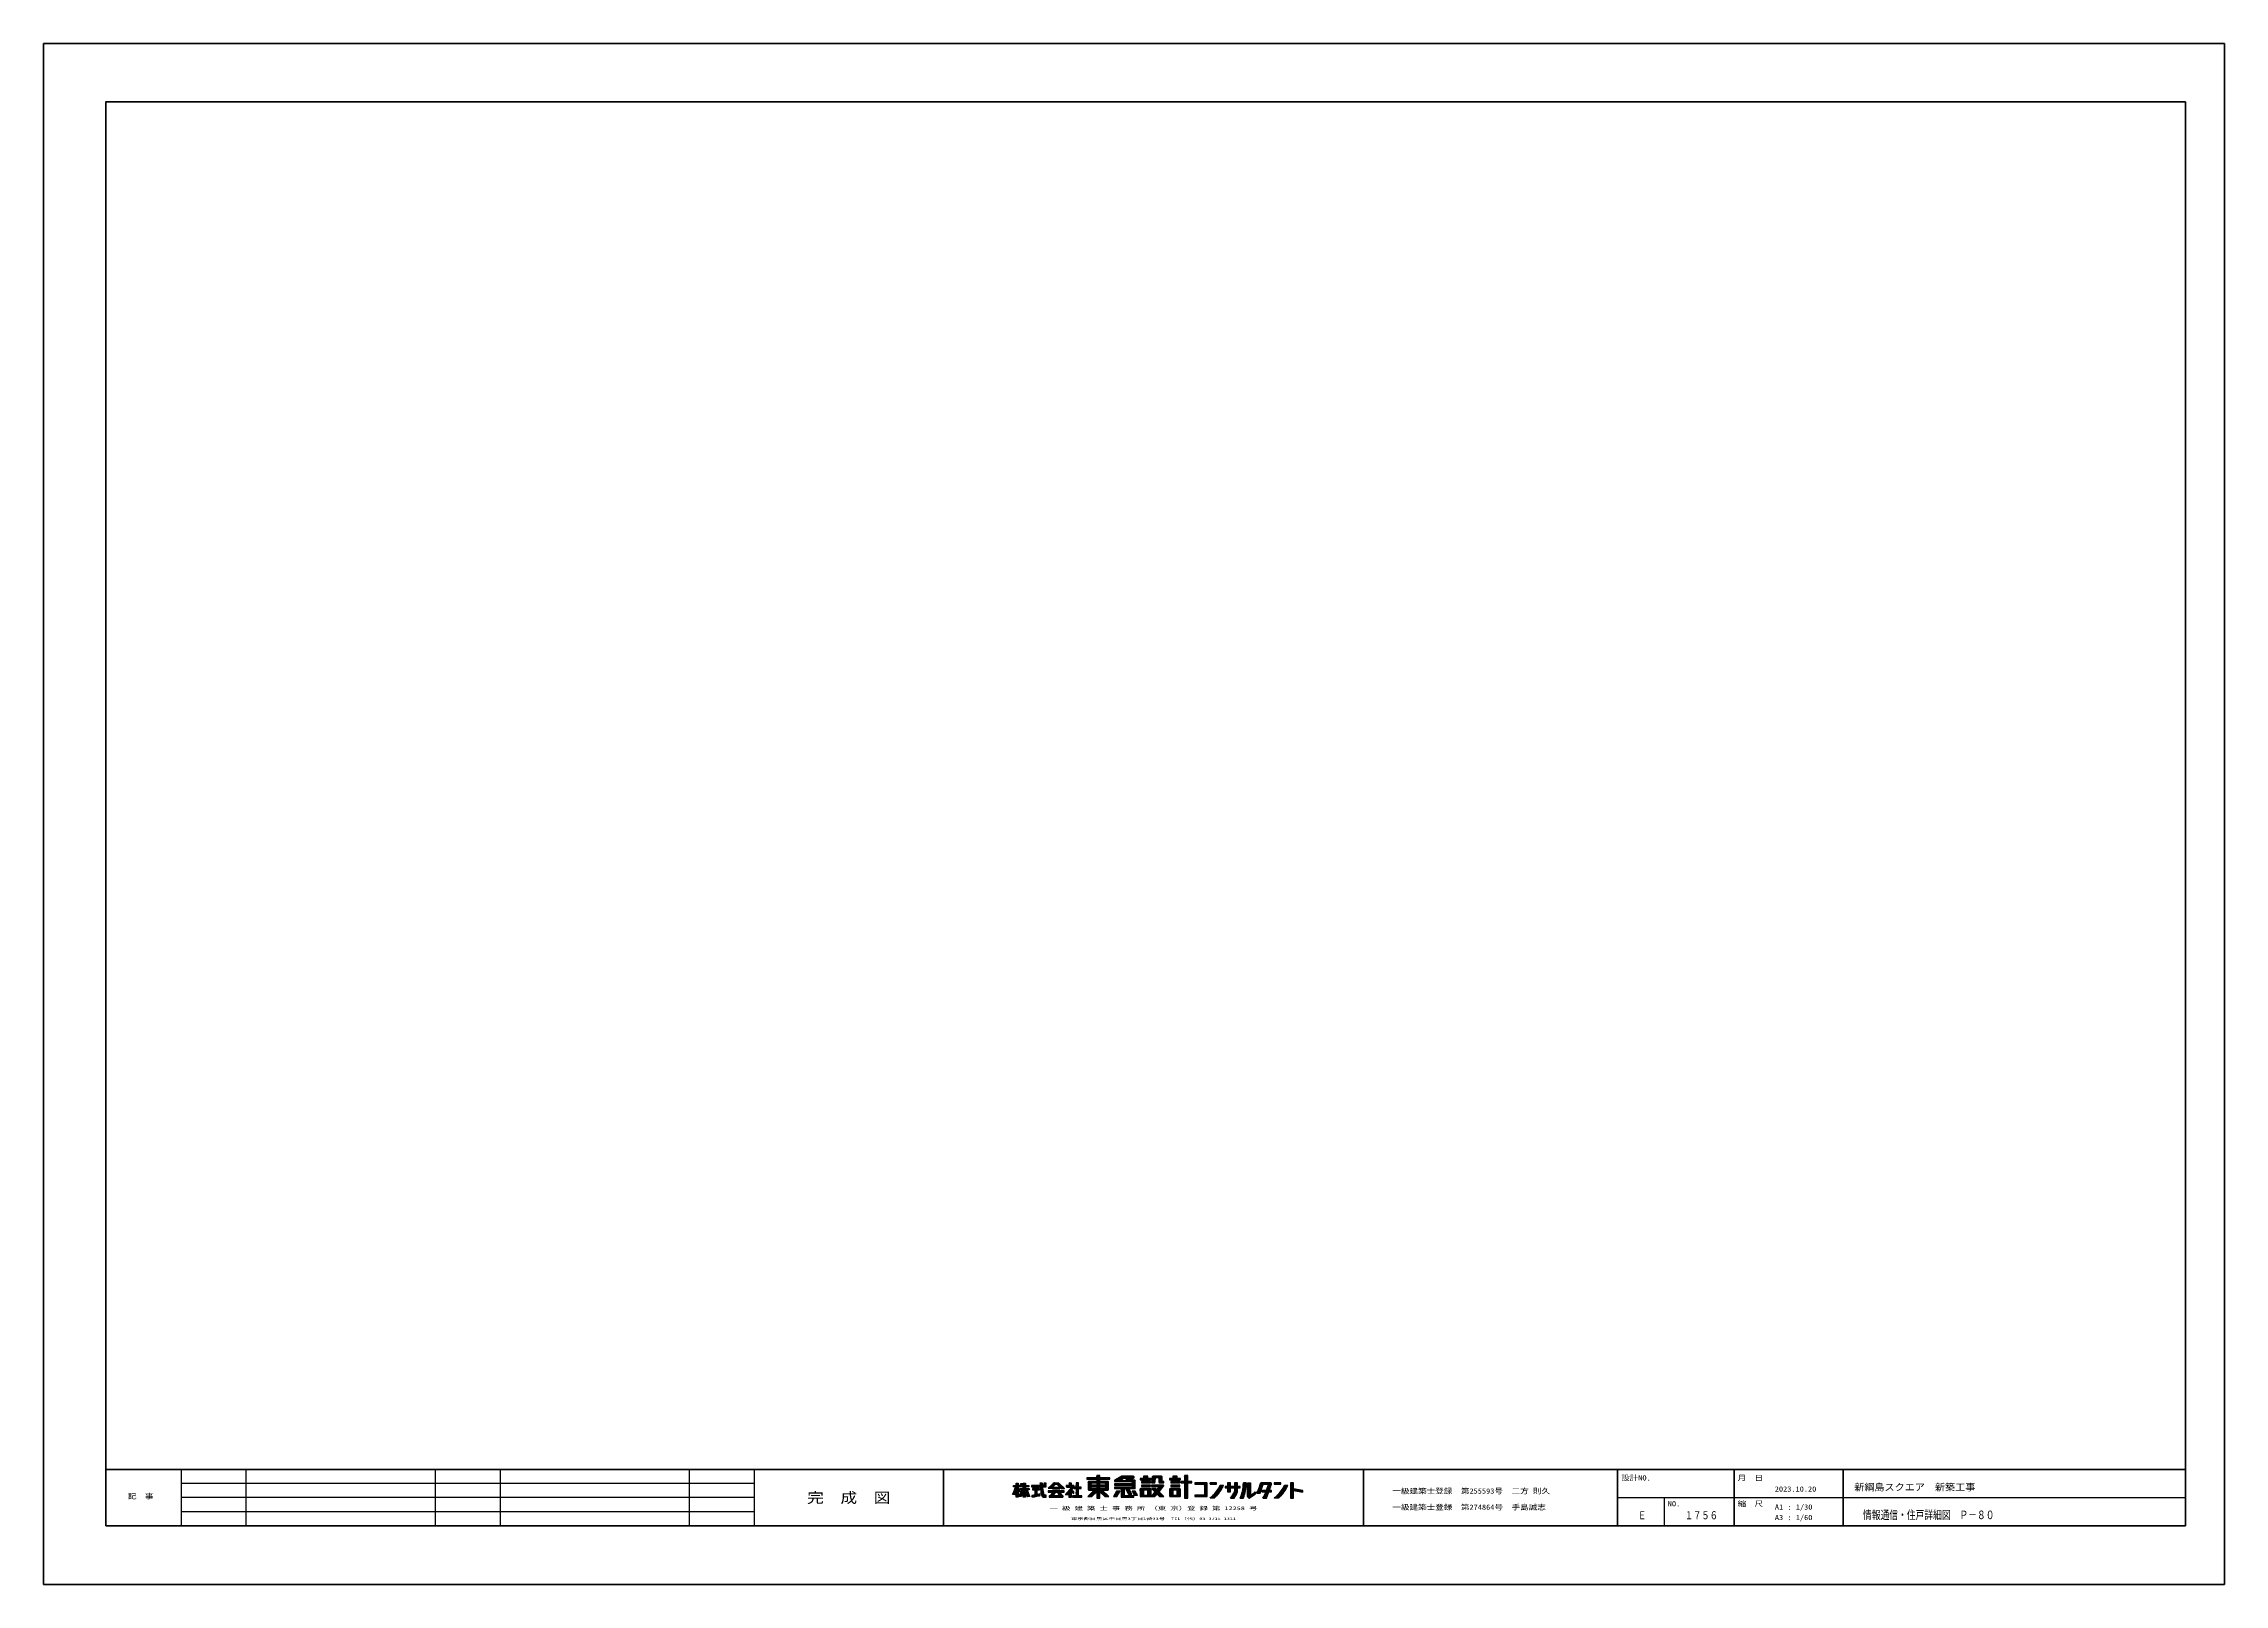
# Model space of a CAD drawing. Header units: millimetres. Extents: x 8300 to 98248, y -10383 to 40000.
# Drawn here: x 73017 to 98248, y 6815 to 24635 of the extents above; entities that cross this region are included whole.
import ezdxf
from ezdxf.enums import TextEntityAlignment as Align

# ---------------------------------------------------------------- set-up
doc = ezdxf.new("R2010")
doc.units = ezdxf.units.MM
doc.header["$LTSCALE"] = 300
doc.layers.add('K他0_その他－１', color=7, linetype='CONTINUOUS')
doc.styles.add('MS Gothic2', font='msgothic.ttc', dxfattribs={"width": 0.6})
doc.styles.add('MS PGothic', font='msgothic.ttc', dxfattribs={"width": 1.174649})

# ---------------------------------------------------------------- blocks, each defined once
blk = doc.blocks.new('ZGroup321', base_point=(85633, 15725))
at = {"layer": 'K他0_その他－１', "color": 150, "linetype": 'Continuous', "lineweight": -3}
for p, q in [((98248, 24635), (98248, 24335)), ((73737, 8144), (97798, 8144)), ((74607, 8150), (74607, 7490)), ((75357, 8150), (75357, 7490)), ((77548, 8150), (77548, 7490)), ((78298, 8150), (78298, 7490)), ((80488, 8150), (80488, 7490)), ((81238, 8150), (81238, 7490)), ((83428, 8144), (83428, 7490)), ((88288, 8144), (88288, 7490)), ((91228, 7490), (91228, 8144)), ((92578, 7490), (92578, 8144)), ((93838, 7490), (93838, 8144)), ((74607, 7985), (81238, 7985)), ((84229, 7853), (84295, 7920)), ((84232, 7861), (84294, 7922)), ((84233, 7853), (84297, 7918)), ((84236, 7869), (84293, 7926)), ((84237, 7853), (84299, 7915)), ((84239, 7944), (84252, 7957)), ((84239, 7948), (84248, 7957)), ((84239, 7953), (84244, 7957)), ((84239, 7957), (84239, 7957)), ((84239, 7876), (84293, 7930)), ((84241, 7853), (84265, 7877)), ((84242, 7883), (84293, 7934)), ((84243, 7944), (84256, 7957)), ((84245, 7890), (84293, 7938)), ((84245, 7853), (84262, 7869)), ((84247, 7944), (84261, 7957)), ((84247, 7897), (84306, 7956)), ((84249, 7903), (84303, 7957)), ((84250, 7853), (84259, 7862)), ((84251, 7909), (84299, 7957)), ((84252, 7915), (84295, 7957)), ((84252, 7944), (84265, 7957)), ((84254, 7921), (84293, 7960)), ((84254, 7853), (84256, 7855)), ((84256, 7944), (84293, 7981)), ((84256, 7927), (84293, 7964)), ((84257, 7933), (84293, 7968)), ((84259, 7943), (84293, 7977)), ((84259, 7939), (84293, 7972)), ((84259, 7940), (84260, 7941)), ((84268, 7880), (84302, 7913)), ((84269, 7965), (84290, 7987)), ((84269, 7969), (84286, 7987)), ((84269, 7974), (84282, 7987)), ((84269, 7978), (84277, 7987)), ((84269, 7982), (84273, 7987)), ((84269, 7986), (84269, 7987)), ((84269, 7961), (84293, 7985)), ((84269, 7876), (84304, 7911)), ((84269, 7872), (84293, 7896)), ((84269, 7868), (84293, 7892)), ((84269, 7863), (84293, 7887)), ((84269, 7859), (84293, 7883)), ((84269, 7855), (84293, 7879)), ((84269, 7851), (84293, 7875)), ((84269, 7846), (84293, 7871)), ((84269, 7842), (84293, 7866)), ((84269, 7838), (84293, 7862)), ((84269, 7834), (84293, 7858)), ((84269, 7829), (84293, 7854)), ((84269, 7825), (84293, 7849)), ((84271, 7823), (84293, 7845)), ((84275, 7823), (84293, 7841)), ((84279, 7823), (84293, 7837)), ((84284, 7823), (84293, 7832)), ((84288, 7823), (84293, 7828)), ((84292, 7823), (84293, 7824)), ((84294, 7897), (84306, 7909)), ((84296, 7895), (84323, 7922)), ((84298, 7944), (84306, 7952)), ((84298, 7893), (84309, 7904)), ((84299, 7915), (84305, 7910)), ((84300, 7891), (84309, 7899)), ((84300, 7831), (84346, 7877)), ((84301, 7836), (84348, 7883)), ((84302, 7944), (84306, 7948)), ((84303, 7889), (84309, 7895)), ((84304, 7831), (84344, 7871)), ((84305, 7887), (84309, 7891)), ((84306, 7846), (84383, 7922)), ((84307, 7884), (84309, 7887)), ((84309, 7882), (84309, 7882)), ((84309, 7831), (84341, 7863)), ((84311, 7949), (84344, 7981)), ((84311, 7953), (84340, 7981)), ((84311, 7944), (84344, 7977)), ((84311, 7957), (84312, 7957)), ((84311, 7855), (84379, 7923)), ((84311, 7919), (84315, 7922)), ((84311, 7915), (84319, 7922)), ((84329, 7909), (84311, 7909)), ((84313, 7831), (84338, 7857)), ((84314, 7960), (84336, 7981)), ((84314, 7909), (84328, 7922)), ((84315, 7944), (84343, 7971)), ((84316, 7864), (84378, 7927)), ((84317, 7967), (84331, 7981)), ((84317, 7831), (84335, 7849)), ((84319, 7974), (84327, 7981)), ((84319, 7944), (84341, 7966)), ((84319, 7871), (84378, 7931)), ((84319, 7909), (84332, 7922)), ((84321, 7831), (84332, 7842)), ((84322, 7980), (84323, 7981)), ((84323, 7880), (84378, 7935)), ((84323, 7909), (84336, 7922)), ((84324, 7944), (84340, 7960)), ((84326, 7887), (84378, 7939)), ((84326, 7831), (84329, 7835)), ((84327, 7909), (84340, 7922)), ((84328, 7944), (84342, 7958)), ((84328, 7893), (84392, 7957)), ((84330, 7899), (84388, 7957)), ((84331, 7908), (84345, 7922)), ((84331, 7905), (84349, 7922)), ((84332, 7944), (84346, 7957)), ((84336, 7944), (84350, 7957)), ((84341, 7944), (84378, 7982)), ((84343, 7957), (84349, 7957)), ((84345, 7944), (84378, 7977)), ((84349, 7944), (84378, 7973)), ((84352, 7968), (84371, 7987)), ((84352, 7972), (84366, 7987)), ((84352, 7976), (84362, 7987)), ((84352, 7980), (84358, 7987)), ((84352, 7985), (84354, 7987)), ((84352, 7963), (84375, 7987)), ((84352, 7959), (84378, 7986)), ((84352, 7942), (84378, 7969)), ((84352, 7938), (84378, 7965)), ((84352, 7934), (84378, 7960)), ((84352, 7929), (84380, 7958)), ((84352, 7925), (84384, 7957)), ((84352, 7925), (84352, 7941)), ((84352, 7887), (84387, 7922)), ((84352, 7883), (84391, 7922)), ((84352, 7879), (84396, 7922)), ((84352, 7874), (84400, 7922)), ((84352, 7870), (84404, 7922)), ((84352, 7866), (84408, 7922)), ((84352, 7862), (84413, 7922)), ((84352, 7857), (84399, 7905)), ((84352, 7853), (84378, 7880)), ((84352, 7849), (84378, 7876)), ((84352, 7845), (84378, 7871)), ((84352, 7840), (84378, 7867)), ((84352, 7836), (84378, 7863)), ((84352, 7832), (84378, 7859)), ((84352, 7828), (84378, 7854)), ((84352, 7823), (84378, 7850)), ((84356, 7823), (84378, 7846)), ((84360, 7823), (84378, 7842)), ((84364, 7823), (84378, 7837)), ((84369, 7823), (84378, 7833)), ((84373, 7823), (84378, 7829)), ((84377, 7823), (84378, 7825)), ((84378, 7941), (84378, 7925)), ((84381, 7882), (84400, 7901)), ((84382, 7879), (84401, 7898)), ((84383, 7944), (84396, 7957)), ((84383, 7876), (84402, 7895)), ((84384, 7873), (84403, 7892)), ((84385, 7869), (84404, 7888)), ((84386, 7866), (84405, 7885)), ((84387, 7944), (84401, 7957)), ((84387, 7863), (84406, 7882)), ((84388, 7860), (84407, 7879)), ((84389, 7857), (84408, 7876)), ((84390, 7853), (84409, 7873)), ((84391, 7850), (84411, 7870)), ((84392, 7944), (84405, 7957)), ((84392, 7847), (84412, 7866)), ((84393, 7844), (84413, 7863)), ((84394, 7841), (84414, 7860)), ((84395, 7837), (84415, 7857)), ((84396, 7944), (84409, 7957)), ((84396, 7834), (84416, 7854)), ((84398, 7831), (84418, 7851)), ((84400, 7944), (84413, 7957)), ((84402, 7831), (84419, 7848)), ((84403, 7909), (84417, 7922)), ((84404, 7944), (84416, 7956)), ((84406, 7831), (84420, 7845)), ((84408, 7944), (84416, 7951)), ((84408, 7909), (84421, 7922)), ((84411, 7831), (84422, 7843)), ((84412, 7909), (84421, 7918)), ((84413, 7944), (84416, 7947)), ((84415, 7831), (84423, 7840)), ((84416, 7909), (84421, 7914)), ((84419, 7831), (84424, 7837)), ((84420, 7909), (84421, 7910)), ((84423, 7831), (84426, 7834)), ((84448, 7947), (84458, 7957)), ((84448, 7952), (84454, 7957)), ((84448, 7956), (84450, 7957)), ((84449, 7944), (84462, 7957)), ((84449, 7829), (84463, 7844)), ((84449, 7838), (84454, 7843)), ((84449, 7834), (84459, 7843)), ((84450, 7826), (84468, 7844)), ((84453, 7944), (84467, 7957)), ((84455, 7827), (84473, 7845)), ((84457, 7944), (84471, 7957)), ((84459, 7911), (84470, 7922)), ((84459, 7915), (84466, 7922)), ((84459, 7920), (84462, 7922)), ((84459, 7827), (84478, 7846)), ((84461, 7909), (84474, 7922)), ((84462, 7944), (84475, 7957)), ((84464, 7827), (84483, 7847)), ((84465, 7909), (84479, 7922)), ((84466, 7944), (84479, 7957)), ((84469, 7909), (84483, 7922)), ((84469, 7828), (84513, 7872)), ((84470, 7944), (84483, 7957)), ((84474, 7944), (84488, 7957)), ((84474, 7909), (84487, 7922)), ((84474, 7828), (84513, 7868)), ((84478, 7909), (84491, 7922)), ((84478, 7829), (84513, 7864)), ((84479, 7944), (84492, 7957)), ((84482, 7909), (84495, 7922)), ((84483, 7944), (84496, 7957)), ((84483, 7829), (84513, 7860)), ((84486, 7908), (84500, 7922)), ((84487, 7944), (84500, 7957)), ((84487, 7884), (84525, 7922)), ((84487, 7888), (84521, 7922)), ((84487, 7892), (84517, 7922)), ((84487, 7897), (84512, 7922)), ((84487, 7901), (84508, 7922)), ((84487, 7905), (84504, 7922)), ((84487, 7880), (84513, 7906)), ((84487, 7875), (84513, 7902)), ((84487, 7871), (84513, 7898)), ((84487, 7867), (84513, 7894)), ((84487, 7863), (84513, 7889)), ((84487, 7858), (84513, 7885)), ((84487, 7854), (84513, 7881)), ((84487, 7850), (84513, 7877)), ((84488, 7830), (84513, 7856)), ((84491, 7944), (84505, 7957)), ((84493, 7831), (84515, 7853)), ((84496, 7944), (84509, 7957)), ((84498, 7832), (84519, 7853)), ((84500, 7944), (84513, 7957)), ((84503, 7833), (84525, 7855)), ((84504, 7944), (84517, 7957)), ((84508, 7944), (84522, 7957)), ((84509, 7834), (84531, 7856)), ((84513, 7944), (84526, 7957)), ((84514, 7835), (84537, 7858)), ((84516, 7909), (84529, 7922)), ((84517, 7944), (84530, 7957)), ((84519, 7836), (84544, 7860)), ((84520, 7909), (84534, 7922)), ((84521, 7944), (84534, 7957)), ((84524, 7837), (84546, 7858)), ((84525, 7944), (84539, 7957)), ((84525, 7909), (84538, 7922)), ((84529, 7944), (84543, 7957)), ((84529, 7909), (84539, 7919)), ((84530, 7838), (84546, 7854)), ((84533, 7909), (84539, 7915)), ((84534, 7944), (84573, 7983)), ((84536, 7840), (84546, 7849)), ((84537, 7909), (84539, 7911)), ((84538, 7944), (84573, 7979)), ((84541, 7841), (84546, 7845)), ((84542, 7944), (84574, 7976)), ((84545, 7985), (84547, 7987)), ((84546, 7977), (84555, 7987)), ((84546, 7981), (84551, 7987)), ((84546, 7943), (84574, 7972)), ((84547, 7962), (84572, 7987)), ((84547, 7966), (84568, 7987)), ((84547, 7970), (84564, 7987)), ((84547, 7974), (84560, 7987)), ((84548, 7941), (84575, 7968)), ((84549, 7938), (84576, 7964)), ((84549, 7934), (84576, 7961)), ((84550, 7930), (84578, 7958)), ((84550, 7926), (84581, 7957)), ((84551, 7919), (84590, 7957)), ((84551, 7923), (84585, 7957)), ((84552, 7915), (84577, 7941)), ((84552, 7911), (84578, 7937)), ((84553, 7907), (84578, 7933)), ((84553, 7904), (84579, 7929)), ((84554, 7900), (84579, 7925)), ((84554, 7896), (84579, 7922)), ((84555, 7893), (84580, 7918)), ((84555, 7889), (84580, 7914)), ((84556, 7885), (84581, 7910)), ((84557, 7882), (84582, 7907)), ((84557, 7878), (84582, 7903)), ((84558, 7875), (84583, 7900)), ((84559, 7871), (84583, 7896)), ((84559, 7868), (84584, 7892)), ((84560, 7864), (84585, 7889)), ((84561, 7861), (84585, 7885)), ((84562, 7857), (84586, 7881)), ((84563, 7854), (84587, 7878)), ((84564, 7851), (84587, 7874)), ((84564, 7847), (84588, 7871)), ((84565, 7844), (84589, 7867)), ((84566, 7841), (84589, 7864)), ((84568, 7838), (84590, 7860)), ((84569, 7835), (84591, 7857)), ((84571, 7832), (84592, 7854)), ((84573, 7830), (84593, 7850)), ((84575, 7828), (84595, 7848)), ((84578, 7826), (84597, 7846)), ((84580, 7944), (84594, 7957)), ((84580, 7825), (84601, 7846)), ((84584, 7824), (84605, 7845)), ((84585, 7944), (84598, 7957)), ((84588, 7824), (84609, 7845)), ((84589, 7982), (84594, 7987)), ((84589, 7978), (84598, 7987)), ((84589, 7974), (84602, 7987)), ((84589, 7944), (84602, 7957)), ((84590, 7971), (84606, 7987)), ((84591, 7823), (84613, 7845)), ((84593, 7944), (84607, 7957)), ((84595, 7971), (84611, 7987)), ((84596, 7823), (84617, 7845)), ((84597, 7944), (84611, 7957)), ((84599, 7971), (84615, 7987)), ((84600, 7823), (84617, 7840)), ((84602, 7944), (84615, 7957)), ((84603, 7971), (84617, 7984)), ((84604, 7823), (84617, 7836)), ((84606, 7944), (84617, 7955)), ((84607, 7971), (84617, 7980)), ((84608, 7823), (84617, 7832)), ((84610, 7944), (84617, 7951)), ((84612, 7971), (84617, 7976)), ((84613, 7823), (84617, 7828)), ((84614, 7944), (84617, 7946)), ((84616, 7971), (84617, 7972)), ((84638, 7884), (84650, 7897)), ((84638, 7889), (84646, 7897)), ((84638, 7893), (84642, 7897)), ((84639, 7881), (84655, 7897)), ((84640, 7926), (84652, 7938)), ((84643, 7881), (84659, 7897)), ((84644, 7926), (84705, 7987)), ((84647, 7881), (84663, 7897)), ((84648, 7926), (84710, 7988)), ((84650, 7824), (84723, 7897)), ((84650, 7829), (84718, 7897)), ((84650, 7833), (84660, 7842)), ((84650, 7837), (84650, 7837)), ((84652, 7881), (84667, 7897)), ((84653, 7926), (84714, 7988)), ((84654, 7824), (84727, 7897)), ((84656, 7881), (84672, 7897)), ((84657, 7926), (84718, 7988)), ((84658, 7824), (84731, 7897)), ((84660, 7881), (84676, 7897)), ((84661, 7926), (84722, 7988)), ((84662, 7824), (84735, 7897)), ((84664, 7881), (84680, 7897)), ((84665, 7926), (84727, 7988)), ((84666, 7824), (84739, 7897)), ((84669, 7881), (84684, 7897)), ((84670, 7926), (84731, 7988)), ((84670, 7824), (84726, 7879)), ((84673, 7881), (84689, 7897)), ((84674, 7926), (84735, 7988)), ((84675, 7824), (84719, 7868)), ((84677, 7881), (84693, 7897)), ((84679, 7824), (84696, 7841)), ((84681, 7930), (84705, 7953)), ((84681, 7881), (84697, 7897)), ((84683, 7824), (84698, 7839)), ((84685, 7881), (84701, 7897)), ((84687, 7824), (84702, 7838)), ((84689, 7872), (84714, 7897)), ((84690, 7881), (84706, 7897)), ((84691, 7935), (84693, 7937)), ((84691, 7922), (84705, 7936)), ((84691, 7926), (84701, 7936)), ((84691, 7930), (84697, 7936)), ((84692, 7919), (84709, 7936)), ((84692, 7823), (84706, 7838)), ((84692, 7880), (84710, 7897)), ((84696, 7823), (84711, 7838)), ((84697, 7919), (84714, 7936)), ((84700, 7823), (84715, 7838)), ((84701, 7919), (84718, 7936)), ((84704, 7823), (84719, 7838)), ((84705, 7919), (84722, 7936)), ((84709, 7919), (84726, 7936)), ((84709, 7823), (84723, 7838)), ((84713, 7823), (84728, 7838)), ((84714, 7919), (84731, 7936)), ((84717, 7823), (84732, 7838)), ((84718, 7919), (84735, 7936)), ((84721, 7823), (84736, 7838)), ((84722, 7919), (84739, 7936)), ((84725, 7823), (84740, 7838)), ((84726, 7974), (84739, 7987)), ((84726, 7919), (84743, 7936)), ((84727, 7880), (84744, 7897)), ((84730, 7823), (84745, 7838)), ((84731, 7975), (84744, 7987)), ((84731, 7919), (84747, 7936)), ((84732, 7881), (84748, 7897)), ((84734, 7823), (84749, 7838)), ((84735, 7974), (84748, 7987)), ((84735, 7919), (84752, 7936)), ((84737, 7881), (84752, 7897)), ((84738, 7973), (84752, 7987)), ((84738, 7823), (84753, 7838)), ((84739, 7919), (84756, 7936)), ((84740, 7971), (84756, 7987)), ((84741, 7881), (84756, 7897)), ((84742, 7969), (84759, 7986)), ((84742, 7823), (84757, 7838)), ((84743, 7919), (84760, 7936)), ((84744, 7967), (84762, 7985)), ((84745, 7881), (84761, 7897)), ((84747, 7965), (84764, 7983)), ((84747, 7823), (84762, 7838)), ((84748, 7919), (84764, 7936)), ((84749, 7963), (84766, 7981)), ((84749, 7881), (84765, 7897)), ((84750, 7869), (84750, 7869)), ((84751, 7961), (84769, 7979)), ((84751, 7823), (84766, 7838)), ((84752, 7919), (84769, 7936)), ((84752, 7866), (84754, 7869)), ((84753, 7959), (84771, 7976)), ((84753, 7864), (84758, 7869)), ((84754, 7881), (84769, 7897)), ((84755, 7957), (84773, 7974)), ((84755, 7862), (84762, 7869)), ((84755, 7823), (84770, 7838)), ((84756, 7919), (84774, 7937)), ((84757, 7955), (84775, 7972)), ((84757, 7860), (84767, 7869)), ((84758, 7881), (84773, 7897)), ((84759, 7952), (84777, 7970)), ((84759, 7857), (84771, 7869)), ((84759, 7823), (84793, 7857)), ((84760, 7919), (84773, 7933)), ((84761, 7855), (84775, 7869)), ((84762, 7950), (84779, 7968)), ((84762, 7881), (84778, 7897)), ((84763, 7853), (84779, 7869)), ((84764, 7948), (84781, 7966)), ((84764, 7823), (84795, 7855)), ((84765, 7919), (84773, 7928)), ((84765, 7850), (84783, 7869)), ((84766, 7946), (84784, 7964)), ((84766, 7881), (84782, 7897)), ((84767, 7848), (84785, 7866)), ((84768, 7944), (84786, 7962)), ((84768, 7823), (84797, 7852)), ((84769, 7919), (84773, 7924)), ((84769, 7846), (84787, 7864)), ((84770, 7942), (84788, 7960)), ((84771, 7881), (84786, 7897)), ((84771, 7843), (84789, 7862)), ((84772, 7940), (84790, 7958)), ((84772, 7840), (84791, 7859)), ((84772, 7823), (84799, 7850)), ((84773, 7919), (84773, 7920)), ((84774, 7937), (84792, 7956)), ((84775, 7881), (84790, 7897)), ((84776, 7823), (84801, 7848)), ((84777, 7936), (84795, 7954)), ((84779, 7934), (84797, 7952)), ((84779, 7881), (84795, 7897)), ((84780, 7823), (84803, 7845)), ((84781, 7932), (84799, 7950)), ((84783, 7881), (84799, 7897)), ((84784, 7930), (84801, 7947)), ((84785, 7823), (84804, 7843)), ((84786, 7928), (84803, 7946)), ((84788, 7926), (84806, 7944)), ((84788, 7881), (84803, 7897)), ((84789, 7823), (84806, 7841)), ((84792, 7925), (84808, 7942)), ((84792, 7881), (84807, 7897)), ((84793, 7823), (84808, 7838)), ((84796, 7925), (84810, 7940)), ((84796, 7881), (84812, 7897)), ((84797, 7823), (84810, 7836)), ((84800, 7925), (84813, 7938)), ((84800, 7881), (84816, 7897)), ((84802, 7823), (84812, 7833)), ((84804, 7925), (84815, 7936)), ((84805, 7881), (84820, 7897)), ((84806, 7823), (84812, 7829)), ((84808, 7925), (84817, 7934)), ((84809, 7881), (84824, 7897)), ((84813, 7925), (84820, 7932)), ((84813, 7881), (84825, 7894)), ((84817, 7925), (84822, 7930)), ((84817, 7881), (84825, 7889)), ((84821, 7925), (84824, 7928)), ((84822, 7881), (84825, 7885)), ((84825, 7925), (84827, 7926)), ((84840, 7853), (84939, 7953)), ((84844, 7853), (84939, 7948)), ((84848, 7853), (84936, 7942)), ((84849, 7952), (84856, 7959)), ((84849, 7956), (84852, 7959)), ((84850, 7940), (84869, 7959)), ((84850, 7944), (84865, 7959)), ((84850, 7948), (84861, 7959)), ((84853, 7853), (84927, 7928)), ((84855, 7940), (84873, 7959)), ((84857, 7853), (84920, 7916)), ((84859, 7940), (84878, 7959)), ((84861, 7853), (84913, 7906)), ((84862, 7880), (84938, 7956)), ((84863, 7940), (84908, 7985)), ((84865, 7853), (84914, 7902)), ((84867, 7940), (84908, 7981)), ((84869, 7853), (84917, 7901)), ((84872, 7940), (84908, 7976)), ((84876, 7940), (84908, 7972)), ((84880, 7940), (84908, 7968)), ((84880, 7859), (84920, 7899)), ((84880, 7855), (84923, 7898)), ((84880, 7851), (84925, 7897)), ((84880, 7847), (84908, 7875)), ((84880, 7842), (84908, 7871)), ((84880, 7838), (84908, 7866)), ((84880, 7834), (84908, 7862)), ((84880, 7830), (84908, 7858)), ((84880, 7826), (84908, 7854)), ((84881, 7979), (84889, 7988)), ((84881, 7983), (84885, 7988)), ((84881, 7962), (84906, 7987)), ((84881, 7966), (84902, 7987)), ((84881, 7971), (84898, 7987)), ((84881, 7975), (84893, 7987)), ((84882, 7823), (84908, 7849)), ((84883, 7905), (84936, 7958)), ((84884, 7940), (84908, 7964)), ((84886, 7823), (84908, 7845)), ((84889, 7940), (84909, 7961)), ((84890, 7823), (84908, 7841)), ((84893, 7920), (84933, 7959)), ((84893, 7940), (84911, 7959)), ((84895, 7823), (84908, 7837)), ((84897, 7940), (84916, 7959)), ((84899, 7823), (84908, 7832)), ((84901, 7940), (84920, 7959)), ((84902, 7932), (84928, 7959)), ((84903, 7938), (84924, 7959)), ((84903, 7823), (84908, 7828)), ((84907, 7823), (84908, 7824)), ((84913, 7879), (84928, 7895)), ((84915, 7878), (84931, 7894)), ((84918, 7876), (84934, 7892)), ((84920, 7836), (84924, 7840)), ((84920, 7832), (84928, 7840)), ((84920, 7828), (84933, 7840)), ((84920, 7824), (84937, 7840)), ((84921, 7875), (84937, 7891)), ((84923, 7873), (84938, 7888)), ((84924, 7824), (84941, 7840)), ((84926, 7872), (84938, 7884)), ((84929, 7870), (84938, 7880)), ((84929, 7824), (84945, 7840)), ((84931, 7869), (84938, 7876)), ((84933, 7824), (84950, 7840)), ((84934, 7867), (84938, 7871)), ((84936, 7937), (84939, 7940)), ((84937, 7925), (84952, 7940)), ((84937, 7929), (84947, 7940)), ((84937, 7933), (84943, 7940)), ((84937, 7866), (84938, 7867)), ((84937, 7824), (84954, 7840)), ((84939, 7923), (84956, 7940)), ((84941, 7824), (84958, 7840)), ((84943, 7923), (84960, 7940)), ((84946, 7824), (84992, 7869)), ((84947, 7923), (84992, 7967)), ((84950, 7824), (84992, 7865)), ((84952, 7923), (84992, 7963)), ((84954, 7824), (84992, 7861)), ((84956, 7923), (84992, 7959)), ((84958, 7824), (84992, 7857)), ((84960, 7923), (84992, 7955)), ((84962, 7921), (84992, 7950)), ((84962, 7917), (84992, 7946)), ((84962, 7912), (84992, 7942)), ((84962, 7908), (84994, 7940)), ((84962, 7904), (84998, 7939)), ((84962, 7900), (85002, 7939)), ((84962, 7895), (85006, 7939)), ((84962, 7891), (84992, 7920)), ((84962, 7920), (84962, 7843)), ((84962, 7887), (84992, 7916)), ((84962, 7883), (84992, 7912)), ((84962, 7878), (84992, 7908)), ((84962, 7874), (84992, 7903)), ((84962, 7870), (84992, 7899)), ((84962, 7866), (84992, 7895)), ((84962, 7862), (84992, 7891)), ((84962, 7857), (84992, 7886)), ((84962, 7853), (84992, 7882)), ((84963, 7959), (84991, 7988)), ((84963, 7964), (84987, 7988)), ((84963, 7968), (84983, 7988)), ((84963, 7972), (84979, 7988)), ((84963, 7976), (84974, 7988)), ((84963, 7981), (84970, 7988)), ((84963, 7985), (84966, 7988)), ((84963, 7955), (84992, 7984)), ((84963, 7951), (84992, 7980)), ((84963, 7947), (84992, 7976)), ((84963, 7943), (84992, 7972)), ((84962, 7849), (84992, 7878)), ((84962, 7845), (84992, 7874)), ((84963, 7824), (84992, 7853)), ((84967, 7824), (84992, 7848)), ((84971, 7824), (84992, 7844)), ((84975, 7824), (84993, 7841)), ((84980, 7824), (84996, 7840)), ((84984, 7824), (85001, 7840)), ((84988, 7824), (85005, 7840)), ((84992, 7843), (84992, 7920)), ((84992, 7824), (85009, 7840)), ((84994, 7923), (85011, 7939)), ((84997, 7824), (85013, 7840)), ((84998, 7923), (85015, 7939)), ((85001, 7824), (85018, 7840)), ((85003, 7923), (85019, 7939)), ((85005, 7824), (85022, 7840)), ((85007, 7923), (85022, 7938)), ((85009, 7824), (85026, 7840)), ((85011, 7923), (85022, 7934)), ((85014, 7824), (85028, 7838)), ((85015, 7923), (85022, 7930)), ((85018, 7824), (85028, 7833)), ((85020, 7923), (85022, 7925)), ((85022, 7824), (85028, 7829)), ((85026, 7824), (85028, 7825)), ((85086, 8034), (85100, 8047)), ((85086, 8038), (85095, 8047)), ((85086, 8042), (85091, 8047)), ((85086, 8046), (85087, 8047)), ((85088, 8031), (85104, 8047)), ((85092, 8031), (85108, 8047)), ((85097, 8031), (85112, 8047)), ((85099, 7830), (85191, 7922)), ((85101, 8031), (85117, 8047)), ((85101, 7946), (85159, 8004)), ((85101, 7950), (85154, 8004)), ((85101, 7955), (85150, 8004)), ((85101, 7959), (85146, 8004)), ((85101, 7963), (85142, 8004)), ((85101, 7967), (85137, 8004)), ((85101, 7972), (85133, 8004)), ((85101, 7976), (85129, 8004)), ((85101, 7980), (85125, 8004)), ((85101, 7984), (85120, 8004)), ((85101, 7989), (85116, 8004)), ((85101, 7993), (85112, 8004)), ((85101, 7997), (85107, 8004)), ((85101, 7994), (85101, 7916)), ((85101, 7942), (85138, 7980)), ((85101, 7938), (85138, 7976)), ((85101, 7933), (85138, 7971)), ((85101, 7929), (85138, 7967)), ((85101, 7913), (85151, 7963)), ((85101, 7916), (85147, 7963)), ((85101, 7921), (85143, 7963)), ((85101, 7925), (85139, 7963)), ((85102, 7910), (85138, 7946)), ((85103, 7830), (85195, 7922)), ((85105, 8031), (85121, 8047)), ((85105, 7908), (85138, 7942)), ((85107, 7906), (85138, 7937)), ((85107, 7830), (85199, 7922)), ((85109, 8031), (85125, 8047)), ((85201, 8004), (85110, 8004)), ((85111, 7906), (85138, 7933)), ((85112, 7830), (85245, 7963)), ((85114, 8031), (85129, 8047)), ((85116, 7830), (85249, 7963)), ((85116, 7906), (85139, 7929)), ((85118, 8031), (85134, 8047)), ((85120, 7830), (85253, 7963)), ((85120, 7906), (85140, 7926)), ((85122, 8031), (85138, 8047)), ((85124, 7830), (85239, 7945)), ((85124, 7906), (85142, 7924)), ((85126, 8031), (85142, 8047)), ((85128, 7906), (85145, 7922)), ((85129, 7830), (85239, 7940)), ((85130, 8031), (85146, 8047)), ((85133, 7830), (85239, 7936)), ((85133, 7906), (85148, 7922)), ((85135, 8031), (85150, 8047)), ((85137, 7830), (85239, 7932)), ((85137, 7906), (85153, 7922)), ((85138, 7963), (85138, 7979)), ((85139, 8031), (85155, 8047)), ((85140, 7947), (85156, 7963)), ((85141, 7830), (85239, 7928)), ((85141, 7906), (85157, 7922)), ((85143, 8031), (85159, 8047)), ((85144, 7947), (85160, 7963)), ((85145, 7906), (85161, 7922)), ((85147, 8031), (85163, 8047)), ((85147, 7988), (85163, 8004)), ((85148, 7947), (85164, 7963)), ((85201, 7922), (85148, 7922)), ((85149, 7906), (85165, 7922)), ((85151, 7988), (85167, 8004)), ((85152, 8031), (85167, 8047)), ((85153, 7947), (85168, 7963)), ((85154, 7906), (85169, 7922)), ((85156, 8031), (85172, 8047)), ((85156, 7988), (85171, 8004)), ((85157, 7947), (85173, 7963)), ((85158, 7906), (85174, 7922)), ((85160, 8031), (85176, 8047)), ((85160, 7988), (85176, 8004)), ((85161, 7947), (85177, 7963)), ((85162, 7906), (85178, 7922)), ((85164, 8031), (85180, 8047)), ((85164, 7988), (85180, 8004)), ((85165, 7947), (85181, 7963)), ((85166, 7906), (85182, 7922)), ((85168, 7988), (85184, 8004)), ((85169, 8031), (85184, 8047)), ((85170, 7947), (85185, 7963)), ((85171, 7906), (85186, 7922)), ((85173, 8031), (85189, 8047)), ((85173, 7988), (85188, 8004)), ((85174, 7947), (85190, 7963)), ((85177, 8031), (85193, 8047)), ((85177, 7988), (85193, 8004)), ((85178, 7947), (85194, 7963)), ((85181, 8031), (85197, 8047)), ((85181, 7988), (85197, 8004)), ((85182, 7947), (85198, 7963)), ((85186, 8031), (85227, 8072)), ((85186, 7947), (85243, 8004)), ((85190, 8031), (85231, 8072)), ((85190, 7988), (85248, 8047)), ((85191, 7947), (85248, 8004)), ((85194, 8031), (85235, 8072)), ((85194, 7988), (85252, 8047)), ((85195, 7947), (85252, 8004)), ((85198, 8031), (85239, 8072)), ((85198, 7988), (85239, 8029)), ((85199, 7947), (85239, 7987)), ((85201, 8051), (85222, 8072)), ((85201, 8055), (85218, 8072)), ((85201, 8059), (85214, 8072)), ((85201, 8064), (85210, 8072)), ((85201, 8068), (85205, 8072)), ((85201, 8030), (85239, 8068)), ((85201, 8025), (85239, 8063)), ((85201, 8021), (85239, 8059)), ((85201, 8017), (85239, 8055)), ((85201, 8013), (85239, 8051)), ((85201, 8008), (85240, 8047)), ((85201, 7987), (85239, 8025)), ((85201, 7983), (85239, 8021)), ((85201, 7979), (85239, 8017)), ((85201, 7975), (85239, 8012)), ((85201, 7970), (85239, 8008)), ((85201, 7966), (85239, 8004)), ((85201, 7945), (85239, 7983)), ((85201, 7941), (85239, 7978)), ((85201, 7936), (85239, 7974)), ((85201, 7932), (85239, 7970)), ((85201, 7928), (85239, 7966)), ((85201, 7924), (85240, 7963)), ((85201, 7885), (85239, 7923)), ((85201, 7881), (85242, 7922)), ((85201, 7877), (85246, 7922)), ((85201, 7873), (85250, 7922)), ((85201, 7868), (85254, 7922)), ((85201, 7864), (85259, 7922)), ((85201, 7860), (85263, 7922)), ((85201, 7856), (85267, 7922)), ((85201, 7851), (85271, 7922)), ((85201, 7847), (85239, 7885)), ((85201, 7843), (85239, 7881)), ((85201, 7839), (85239, 7877)), ((85201, 7834), (85239, 7872)), ((85201, 7830), (85239, 7868)), ((85201, 7826), (85239, 7864)), ((85201, 7822), (85239, 7860)), ((85201, 7818), (85239, 7855)), ((85201, 7813), (85239, 7851)), ((85205, 7813), (85239, 7847)), ((85210, 7813), (85239, 7843)), ((85214, 7813), (85239, 7838)), ((85218, 7813), (85239, 7834)), ((85222, 7813), (85239, 7830)), ((85227, 7813), (85239, 7826)), ((85231, 7813), (85239, 7821)), ((85239, 7988), (85292, 7988)), ((85239, 7886), (85276, 7922)), ((85240, 7988), (85256, 8004)), ((85241, 8031), (85257, 8047)), ((85242, 7947), (85257, 7963)), ((85242, 7883), (85280, 7922)), ((85244, 7881), (85267, 7905)), ((85245, 8031), (85261, 8047)), ((85245, 7988), (85260, 8004)), ((85246, 7947), (85262, 7963)), ((85246, 7879), (85269, 7903)), ((85248, 7877), (85272, 7901)), ((85249, 8031), (85265, 8047)), ((85249, 7988), (85265, 8004)), ((85250, 7947), (85266, 7963)), ((85250, 7875), (85274, 7899)), ((85252, 7873), (85276, 7896)), ((85253, 7988), (85269, 8004)), ((85254, 8031), (85269, 8047)), ((85254, 7947), (85270, 7963)), ((85254, 7871), (85278, 7894)), ((85256, 7869), (85280, 7892)), ((85257, 7988), (85273, 8004)), ((85258, 8031), (85274, 8047)), ((85259, 7947), (85274, 7963)), ((85259, 7867), (85282, 7890)), ((85261, 7864), (85284, 7888)), ((85262, 8031), (85278, 8047)), ((85262, 7988), (85277, 8004)), ((85263, 7947), (85279, 7963)), ((85263, 7862), (85286, 7886)), ((85265, 7860), (85289, 7884)), ((85266, 8031), (85282, 8047)), ((85266, 7988), (85282, 8004)), ((85267, 7947), (85283, 7963)), ((85267, 7858), (85291, 7882)), ((85268, 7906), (85284, 7922)), ((85269, 7856), (85293, 7880)), ((85270, 8031), (85286, 8047)), ((85270, 7988), (85286, 8004)), ((85271, 7947), (85287, 7963)), ((85271, 7854), (85295, 7877)), ((85273, 7906), (85288, 7922)), ((85273, 7852), (85297, 7875)), ((85274, 7988), (85290, 8004)), ((85275, 8031), (85290, 8047)), ((85276, 7947), (85291, 7963)), ((85276, 7850), (85299, 7873)), ((85277, 7906), (85293, 7922)), ((85278, 7848), (85301, 7871)), ((85279, 8031), (85295, 8047)), ((85279, 7988), (85294, 8004)), ((85280, 7947), (85296, 7963)), ((85280, 7845), (85303, 7869)), ((85281, 7906), (85339, 7964)), ((85282, 7843), (85305, 7867)), ((85283, 8031), (85299, 8047)), ((85283, 7988), (85299, 8004)), ((85284, 7947), (85300, 7963)), ((85284, 7841), (85308, 7865)), ((85285, 7906), (85339, 7960)), ((85286, 7839), (85310, 7863)), ((85287, 8031), (85303, 8047)), ((85287, 7988), (85303, 8004)), ((85288, 7947), (85339, 7998)), ((85288, 7837), (85312, 7860)), ((85289, 7906), (85339, 7956)), ((85291, 7988), (85307, 8004)), ((85291, 7835), (85314, 7858)), ((85292, 8031), (85307, 8047)), ((85293, 7947), (85339, 7994)), ((85293, 7833), (85316, 7856)), ((85294, 7906), (85339, 7952)), ((85295, 7988), (85311, 8004)), ((85295, 7831), (85318, 7854)), ((85296, 8031), (85312, 8047)), ((85297, 7947), (85339, 7990)), ((85298, 7987), (85316, 8004)), ((85298, 7906), (85339, 7947)), ((85298, 7830), (85320, 7852)), ((85300, 8031), (85316, 8047)), ((85300, 7984), (85320, 8004)), ((85301, 7981), (85324, 8004)), ((85301, 7947), (85339, 7986)), ((85302, 7977), (85328, 8004)), ((85302, 7973), (85332, 8004)), ((85302, 7969), (85335, 8003)), ((85302, 7965), (85337, 8001)), ((85302, 7943), (85339, 7981)), ((85302, 7939), (85339, 7977)), ((85302, 7935), (85339, 7973)), ((85302, 7931), (85339, 7969)), ((85302, 7947), (85302, 7931)), ((85302, 7906), (85339, 7943)), ((85302, 7830), (85322, 7850)), ((85304, 8031), (85320, 8047)), ((85306, 7906), (85339, 7939)), ((85307, 7830), (85325, 7848)), ((85309, 8031), (85324, 8047)), ((85311, 7906), (85339, 7935)), ((85311, 7830), (85327, 7846)), ((85313, 8031), (85329, 8047)), ((85315, 7906), (85339, 7930)), ((85315, 7830), (85329, 7843)), ((85317, 8031), (85333, 8047)), ((85319, 7906), (85339, 7926)), ((85319, 7830), (85331, 7841)), ((85321, 8031), (85337, 8047)), ((85323, 7906), (85339, 7922)), ((85324, 7830), (85333, 7839)), ((85326, 8031), (85341, 8047)), ((85328, 7906), (85339, 7918)), ((85328, 7830), (85335, 7837)), ((85330, 8031), (85346, 8047)), ((85332, 7906), (85339, 7913)), ((85332, 7830), (85337, 7835)), ((85334, 8031), (85350, 8047)), ((85336, 7830), (85339, 7833)), ((85338, 8031), (85354, 8047)), ((85339, 7916), (85339, 7994)), ((85341, 7830), (85342, 7831)), ((85343, 8031), (85354, 8042)), ((85347, 8031), (85354, 8038)), ((85351, 8031), (85354, 8034)), ((85396, 7830), (85460, 7893)), ((85400, 7830), (85464, 7893)), ((85402, 7840), (85455, 7893)), ((85405, 7830), (85468, 7893)), ((85407, 7850), (85451, 7893)), ((85487, 8066), (85408, 8020)), ((85408, 8004), (85445, 8041)), ((85408, 8008), (85435, 8036)), ((85408, 8013), (85425, 8030)), ((85408, 8017), (85415, 8024)), ((85408, 8020), (85408, 8004)), ((85408, 8004), (85600, 8004)), ((85408, 7966), (85420, 7979)), ((85408, 7970), (85416, 7979)), ((85408, 7974), (85412, 7979)), ((85408, 7979), (85408, 7979)), ((85610, 7979), (85408, 7979)), ((85408, 7979), (85408, 7963)), ((85408, 7963), (85610, 7963)), ((85408, 7924), (85422, 7938)), ((85408, 7928), (85418, 7938)), ((85408, 7932), (85413, 7938)), ((85408, 7936), (85409, 7938)), ((85600, 7938), (85408, 7938)), ((85408, 7938), (85408, 7922)), ((85409, 7963), (85425, 7979)), ((85409, 7830), (85469, 7890)), ((85410, 7922), (85426, 7938)), ((85412, 8004), (85455, 8047)), ((85413, 7963), (85429, 7979)), ((85413, 7860), (85447, 7893)), ((85413, 7830), (85464, 7880)), ((85414, 7922), (85430, 7938)), ((85416, 8004), (85465, 8053)), ((85417, 7963), (85433, 7979)), ((85417, 7830), (85458, 7870)), ((85419, 7922), (85435, 7938)), ((85419, 7870), (85443, 7893)), ((85420, 8004), (85475, 8059)), ((85422, 7963), (85437, 7979)), ((85422, 7830), (85452, 7860)), ((85423, 7922), (85439, 7938)), ((85425, 8004), (85485, 8064)), ((85425, 7879), (85438, 7893)), ((85426, 7963), (85442, 7979)), ((85426, 7830), (85446, 7850)), ((85427, 7922), (85443, 7938)), ((85429, 8004), (85490, 8066)), ((85430, 7963), (85446, 7979)), ((85430, 7889), (85434, 7893)), ((85430, 7830), (85440, 7840)), ((85431, 7922), (85447, 7938)), ((85433, 8004), (85495, 8066)), ((85434, 7963), (85450, 7979)), ((85436, 7922), (85452, 7938)), ((85437, 8004), (85499, 8066)), ((85439, 7963), (85454, 7979)), ((85440, 7922), (85456, 7938)), ((85442, 8004), (85503, 8066)), ((85443, 7963), (85459, 7979)), ((85444, 7922), (85460, 7938)), ((85446, 8004), (85507, 8066)), ((85447, 7963), (85463, 7979)), ((85448, 7922), (85464, 7938)), ((85450, 8004), (85512, 8066)), ((85451, 7963), (85467, 7979)), ((85453, 7922), (85469, 7938)), ((85454, 8004), (85516, 8066)), ((85456, 7963), (85471, 7979)), ((85457, 7922), (85473, 7938)), ((85459, 8004), (85520, 8066)), ((85460, 7963), (85476, 7979)), ((85461, 7922), (85477, 7938)), ((85463, 8004), (85473, 8014)), ((85464, 7963), (85480, 7979)), ((85465, 7922), (85481, 7938)), ((85467, 8004), (85477, 8014)), ((85468, 7963), (85484, 7979)), ((85469, 7922), (85486, 7938)), ((85471, 8004), (85481, 8014)), ((85473, 7963), (85488, 7979)), ((85474, 7922), (85490, 7938)), ((85476, 8018), (85524, 8066)), ((85476, 8004), (85485, 8014)), ((85477, 7963), (85493, 7979)), ((85478, 7922), (85494, 7938)), ((85480, 8004), (85490, 8014)), ((85481, 7963), (85497, 7979)), ((85482, 7922), (85498, 7938)), ((85483, 7884), (85537, 7938)), ((85483, 7888), (85532, 7938)), ((85483, 7892), (85528, 7938)), ((85483, 7897), (85524, 7938)), ((85483, 7901), (85520, 7938)), ((85483, 7905), (85515, 7938)), ((85483, 7909), (85511, 7938)), ((85483, 7914), (85507, 7938)), ((85483, 7918), (85503, 7938)), ((85483, 7880), (85521, 7918)), ((85483, 7876), (85521, 7913)), ((85483, 7871), (85521, 7909)), ((85483, 7867), (85521, 7905)), ((85483, 7863), (85521, 7901)), ((85483, 7859), (85521, 7896)), ((85483, 7854), (85521, 7892)), ((85483, 7850), (85521, 7888)), ((85483, 7846), (85521, 7884)), ((85483, 7842), (85521, 7879)), ((85483, 7837), (85521, 7875)), ((85483, 7833), (85521, 7871)), ((85483, 7829), (85521, 7867)), ((85484, 8004), (85494, 8014)), ((85484, 7826), (85521, 7862)), ((85485, 7963), (85501, 7979)), ((85486, 7824), (85521, 7858)), ((85623, 8066), (85487, 8066)), ((85488, 8004), (85498, 8014)), ((85489, 7822), (85521, 7854)), ((85490, 7963), (85505, 7979)), ((85491, 8028), (85529, 8066)), ((85493, 8004), (85502, 8014)), ((85493, 7822), (85521, 7850)), ((85494, 7963), (85510, 7979)), ((85497, 8004), (85507, 8014)), ((85497, 7822), (85521, 7846)), ((85498, 7963), (85514, 7979)), ((85501, 8004), (85511, 8014)), ((85501, 7822), (85522, 7842)), ((85502, 7963), (85518, 7979)), ((85505, 8004), (85515, 8014)), ((85506, 8038), (85533, 8066)), ((85506, 7822), (85524, 7840)), ((85507, 7963), (85522, 7979)), ((85510, 8004), (85519, 8014)), ((85510, 7822), (85526, 7838)), ((85511, 7963), (85526, 7979)), ((85514, 8004), (85524, 8014)), ((85514, 7822), (85530, 7838)), ((85515, 8044), (85537, 8066)), ((85515, 7963), (85531, 7979)), ((85518, 8004), (85528, 8014)), ((85518, 7822), (85534, 7838)), ((85519, 7963), (85535, 7979)), ((85520, 8044), (85541, 8066)), ((85522, 8004), (85534, 8016)), ((85522, 7822), (85538, 7838)), ((85523, 7963), (85539, 7979)), ((85524, 8044), (85546, 8066)), ((85525, 7922), (85541, 7938)), ((85527, 8004), (85549, 8027)), ((85527, 7822), (85542, 7838)), ((85528, 8044), (85550, 8066)), ((85528, 7963), (85543, 7979)), ((85529, 7922), (85545, 7938)), ((85632, 7838), (85530, 7838)), ((85531, 8004), (85563, 8037)), ((85531, 7822), (85547, 7838)), ((85532, 8044), (85554, 8066)), ((85532, 7963), (85548, 7979)), ((85533, 7921), (85549, 7938)), ((85534, 7919), (85554, 7938)), ((85535, 8004), (85597, 8066)), ((85535, 7822), (85551, 7838)), ((85536, 7963), (85552, 7979)), ((85536, 7916), (85558, 7938)), ((85537, 8044), (85558, 8066)), ((85537, 7913), (85562, 7938)), ((85539, 8004), (85601, 8066)), ((85539, 7911), (85566, 7938)), ((85539, 7822), (85555, 7838)), ((85540, 7963), (85556, 7979)), ((85541, 8044), (85563, 8066)), ((85541, 7908), (85570, 7938)), ((85542, 7905), (85575, 7938)), ((85544, 8004), (85605, 8066)), ((85544, 7903), (85579, 7938)), ((85544, 7822), (85559, 7838)), ((85545, 8044), (85567, 8066)), ((85545, 7963), (85560, 7979)), ((85545, 7900), (85583, 7938)), ((85547, 7897), (85571, 7921)), ((85548, 8004), (85609, 8066)), ((85548, 7895), (85573, 7919)), ((85548, 7822), (85564, 7838)), ((85549, 8044), (85571, 8066)), ((85549, 7963), (85565, 7979)), ((85550, 7892), (85574, 7916)), ((85552, 8004), (85613, 8066)), ((85552, 7889), (85576, 7913)), ((85552, 7822), (85568, 7838)), ((85553, 7963), (85569, 7979)), ((85553, 7887), (85577, 7911)), ((85554, 8044), (85575, 8066)), ((85555, 7884), (85579, 7908)), ((85556, 8004), (85618, 8066)), ((85556, 7881), (85580, 7905)), ((85556, 7822), (85572, 7838)), ((85557, 7963), (85573, 7979)), ((85558, 8044), (85580, 8066)), ((85558, 7878), (85582, 7903)), ((85559, 7876), (85584, 7900)), ((85560, 8004), (85622, 8066)), ((85561, 7873), (85585, 7897)), ((85561, 7822), (85576, 7838)), ((85562, 8044), (85584, 8066)), ((85562, 7963), (85577, 7979)), ((85562, 7870), (85587, 7895)), ((85564, 7868), (85588, 7892)), ((85565, 8004), (85626, 8065)), ((85565, 7822), (85581, 7838)), ((85566, 8044), (85588, 8066)), ((85566, 7963), (85582, 7979)), ((85566, 7865), (85590, 7889)), ((85567, 7862), (85591, 7887)), ((85569, 8004), (85585, 8020)), ((85569, 7860), (85593, 7884)), ((85569, 7859), (85608, 7859)), ((85569, 7822), (85585, 7838)), ((85570, 7963), (85586, 7979)), ((85571, 8044), (85592, 8066)), ((85571, 7922), (85587, 7938)), ((85572, 7859), (85594, 7881)), ((85573, 8004), (85589, 8020)), ((85573, 7822), (85589, 7838)), ((85574, 7963), (85590, 7979)), ((85576, 7922), (85592, 7938)), ((85576, 7859), (85596, 7879)), ((85577, 8004), (85593, 8020)), ((85578, 7822), (85593, 7838)), ((85579, 7963), (85594, 7979)), ((85580, 7922), (85596, 7938)), ((85580, 7859), (85598, 7876)), ((85582, 8004), (85597, 8020)), ((85582, 7822), (85598, 7838)), ((85583, 7963), (85599, 7979)), ((85584, 7922), (85600, 7938)), ((85585, 8020), (85629, 8064)), ((85585, 7859), (85599, 7873)), ((85586, 8004), (85602, 8020)), ((85586, 7822), (85602, 7838)), ((85587, 7963), (85603, 7979)), ((85588, 7922), (85606, 7939)), ((85589, 7859), (85601, 7870)), ((85590, 8004), (85606, 8020)), ((85590, 7822), (85606, 7838)), ((85591, 7963), (85607, 7979)), ((85593, 7922), (85648, 7977)), ((85593, 7859), (85602, 7868)), ((85594, 8004), (85610, 8020)), ((85595, 8026), (85631, 8062)), ((85595, 7822), (85610, 7838)), ((85596, 7963), (85647, 8015)), ((85597, 7922), (85648, 7973)), ((85597, 7859), (85604, 7865)), ((85599, 8004), (85614, 8020)), ((85599, 7822), (85615, 7838)), ((85600, 7963), (85648, 8011)), ((85601, 7922), (85648, 7969)), ((85602, 7859), (85605, 7862)), ((85603, 8004), (85619, 8020)), ((85603, 7822), (85619, 7838)), ((85604, 7963), (85648, 8007)), ((85605, 8032), (85633, 8059)), ((85605, 7922), (85648, 7965)), ((85606, 8003), (85623, 8020)), ((85606, 7859), (85607, 7860)), ((85607, 7822), (85623, 7838)), ((85608, 8001), (85627, 8020)), ((85608, 7963), (85648, 8003)), ((85609, 7942), (85648, 7981)), ((85610, 7990), (85640, 8020)), ((85610, 7995), (85636, 8020)), ((85610, 7998), (85631, 8020)), ((85610, 7986), (85643, 8019)), ((85610, 7982), (85645, 8017)), ((85610, 7961), (85648, 7998)), ((85610, 7956), (85648, 7994)), ((85610, 7994), (85610, 7979)), ((85610, 7952), (85648, 7990)), ((85610, 7948), (85648, 7986)), ((85610, 7963), (85610, 7947)), ((85610, 7922), (85648, 7960)), ((85611, 7891), (85613, 7893)), ((85612, 7889), (85617, 7893)), ((85612, 7822), (85627, 7838)), ((85614, 7922), (85648, 7956)), ((85614, 7886), (85621, 7893)), ((85615, 8038), (85634, 8056)), ((85616, 7883), (85626, 7893)), ((85616, 7822), (85632, 7838)), ((85617, 7881), (85630, 7893)), ((85618, 7922), (85648, 7952)), ((85619, 7878), (85634, 7893)), ((85620, 7875), (85638, 7893)), ((85620, 7822), (85632, 7833)), ((85622, 7922), (85648, 7948)), ((85622, 7872), (85643, 7893)), ((85623, 7870), (85647, 7893)), ((85624, 7822), (85632, 7829)), ((85625, 8044), (85633, 8052)), ((85625, 7867), (85649, 7891)), ((85626, 7922), (85648, 7943)), ((85626, 7864), (85651, 7889)), ((85628, 7862), (85652, 7886)), ((85629, 7859), (85654, 7883)), ((85629, 7822), (85632, 7825)), ((85631, 7922), (85648, 7939)), ((85631, 7856), (85655, 7881)), ((85633, 7854), (85657, 7878)), ((85634, 7851), (85658, 7875)), ((85635, 7922), (85648, 7935)), ((85636, 7848), (85660, 7872)), ((85639, 7922), (85648, 7931)), ((85640, 7848), (85662, 7870)), ((85644, 7848), (85663, 7867)), ((85648, 7931), (85648, 8011)), ((85648, 7848), (85665, 7864)), ((85653, 7848), (85666, 7862)), ((85657, 7848), (85668, 7859)), ((85661, 7848), (85669, 7856)), ((85665, 7848), (85671, 7854)), ((85670, 7848), (85672, 7851)), ((85674, 7848), (85674, 7848)), ((85703, 8028), (85716, 8041)), ((85703, 8032), (85711, 8041)), ((85703, 8037), (85707, 8041)), ((85703, 8041), (85703, 8041)), ((85703, 7867), (85758, 7922)), ((85703, 7871), (85754, 7922)), ((85703, 7875), (85749, 7922)), ((85703, 7879), (85745, 7922)), ((85703, 7884), (85741, 7922)), ((85703, 7888), (85737, 7922)), ((85703, 7892), (85732, 7922)), ((85703, 7896), (85728, 7922)), ((85703, 7901), (85724, 7922)), ((85703, 7905), (85720, 7922)), ((85703, 7909), (85715, 7922)), ((85703, 7913), (85711, 7922)), ((85703, 7912), (85703, 7839)), ((85703, 7863), (85743, 7902)), ((85703, 7858), (85741, 7896)), ((85703, 7854), (85741, 7892)), ((85703, 7850), (85741, 7888)), ((85703, 7846), (85741, 7883)), ((85703, 7841), (85741, 7879)), ((85703, 7837), (85741, 7875)), ((85704, 8025), (85720, 8041)), ((85704, 7834), (85741, 7871)), ((85706, 7832), (85741, 7866)), ((85708, 8025), (85724, 8041)), ((85709, 7830), (85741, 7862)), ((85713, 8025), (85728, 8041)), ((85820, 7922), (85713, 7922)), ((85713, 7830), (85741, 7858)), ((85713, 7830), (85820, 7830)), ((85717, 8025), (85733, 8041)), ((85717, 7830), (85741, 7854)), ((85719, 8000), (85723, 8004)), ((85719, 7996), (85727, 8004)), ((85719, 7991), (85731, 8004)), ((85719, 7959), (85723, 7963)), ((85719, 7954), (85727, 7963)), ((85719, 7950), (85731, 7963)), ((85720, 7988), (85736, 8004)), ((85720, 7947), (85736, 7963)), ((85721, 8025), (85737, 8041)), ((85721, 7830), (85742, 7851)), ((85724, 7988), (85740, 8004)), ((85724, 7947), (85740, 7963)), ((85725, 8025), (85766, 8066)), ((85725, 7830), (85744, 7848)), ((85728, 7988), (85744, 8004)), ((85728, 7947), (85744, 7963)), ((85730, 8025), (85770, 8066)), ((85730, 7830), (85746, 7846)), ((85733, 7988), (85748, 8004)), ((85733, 7947), (85748, 7963)), ((85734, 8025), (85775, 8066)), ((85734, 7830), (85750, 7846)), ((85737, 7988), (85753, 8004)), ((85737, 7947), (85753, 7963)), ((85738, 8025), (85779, 8066)), ((85738, 7830), (85754, 7846)), ((85741, 8062), (85745, 8066)), ((85741, 8058), (85749, 8066)), ((85741, 8053), (85753, 8066)), ((85741, 8049), (85758, 8066)), ((85741, 8045), (85762, 8066)), ((85741, 7988), (85757, 8004)), ((85741, 7947), (85757, 7963)), ((85741, 7897), (85741, 7855)), ((85742, 8025), (85783, 8066)), ((85742, 7830), (85758, 7846)), ((85744, 7904), (85762, 7922)), ((85745, 7988), (85761, 8004)), ((85745, 7947), (85761, 7963)), ((85746, 8025), (85787, 8066)), ((85747, 7830), (85762, 7846)), ((85749, 7988), (85765, 8004)), ((85749, 7947), (85765, 7963)), ((85782, 7906), (85750, 7906)), ((85750, 7846), (85782, 7846)), ((85751, 8025), (85791, 8066)), ((85751, 7906), (85766, 7922)), ((85751, 7830), (85767, 7846)), ((85754, 7988), (85769, 8004)), ((85754, 7947), (85769, 7963)), ((85755, 8025), (85791, 8062)), ((85755, 7906), (85771, 7922)), ((85755, 7830), (85771, 7846)), ((85758, 7988), (85774, 8004)), ((85758, 7947), (85774, 7963)), ((85759, 8025), (85791, 8057)), ((85759, 7906), (85775, 7922)), ((85759, 7830), (85775, 7846)), ((85762, 7988), (85778, 8004)), ((85762, 7947), (85778, 7963)), ((85763, 8025), (85791, 8053)), ((85763, 7906), (85779, 7922)), ((85763, 7830), (85779, 7846)), ((85766, 7988), (85782, 8004)), ((85766, 7947), (85782, 7963)), ((85767, 7906), (85783, 7922)), ((85768, 8025), (85791, 8049)), ((85768, 7830), (85784, 7846)), ((85771, 7988), (85786, 8004)), ((85771, 7947), (85786, 7963)), ((85772, 8025), (85791, 8045)), ((85772, 7906), (85787, 7922)), ((85772, 7830), (85830, 7887)), ((85775, 7988), (85791, 8004)), ((85775, 7947), (85791, 7963)), ((85776, 8025), (85792, 8041)), ((85776, 7906), (85792, 7922)), ((85776, 7830), (85830, 7883)), ((85779, 7988), (85795, 8004)), ((85779, 7947), (85795, 7963)), ((85780, 8025), (85796, 8041)), ((85780, 7906), (85796, 7922)), ((85780, 7830), (85830, 7879)), ((85783, 7988), (85799, 8004)), ((85783, 7947), (85799, 7963)), ((85784, 7906), (85800, 7922)), ((85785, 8025), (85800, 8041)), ((85785, 7830), (85830, 7875)), ((85787, 7904), (85804, 7922)), ((85788, 7988), (85803, 8004)), ((85788, 7947), (85803, 7963)), ((85789, 8025), (85805, 8041)), ((85789, 7902), (85809, 7922)), ((85789, 7830), (85830, 7870)), ((85791, 7900), (85813, 7922)), ((85791, 7896), (85817, 7922)), ((85791, 7892), (85821, 7922)), ((85791, 7887), (85825, 7921)), ((85791, 7883), (85827, 7919)), ((85791, 7879), (85829, 7916)), ((85791, 7875), (85830, 7913)), ((85791, 7870), (85830, 7909)), ((85791, 7866), (85830, 7904)), ((85791, 7862), (85830, 7900)), ((85791, 7855), (85791, 7897)), ((85791, 7858), (85830, 7896)), ((85791, 7853), (85830, 7892)), ((85792, 7988), (85808, 8004)), ((85792, 7947), (85808, 7963)), ((85793, 8025), (85809, 8041)), ((85793, 7830), (85830, 7866)), ((85796, 7988), (85812, 8004)), ((85796, 7947), (85812, 7963)), ((85797, 8025), (85813, 8041)), ((85797, 7830), (85830, 7862)), ((85800, 7988), (85816, 8004)), ((85800, 7947), (85816, 7963)), ((85802, 8025), (85817, 8041)), ((85802, 7830), (85830, 7858)), ((85805, 7988), (85820, 8004)), ((85805, 7947), (85820, 7963)), ((85806, 8025), (85822, 8041)), ((85806, 7830), (85830, 7853)), ((85809, 7988), (85822, 8001)), ((85809, 7947), (85822, 7960)), ((85810, 8025), (85826, 8041)), ((85810, 7830), (85830, 7849)), ((85813, 7988), (85822, 7997)), ((85813, 7947), (85822, 7956)), ((85814, 8025), (85830, 8040)), ((85814, 7830), (85830, 7845)), ((85817, 7988), (85822, 7993)), ((85817, 7947), (85822, 7952)), ((85819, 8025), (85830, 8036)), ((85819, 7830), (85830, 7841)), ((85822, 7988), (85822, 7989)), ((85822, 7947), (85822, 7947)), ((85823, 8025), (85830, 8032)), ((85823, 7830), (85829, 7836)), ((85827, 8025), (85830, 8028)), ((85830, 7830), (85964, 7963)), ((85830, 7839), (85830, 7912)), ((85835, 7830), (85968, 7963)), ((85837, 7989), (85880, 8031)), ((85837, 7947), (85853, 7963)), ((85837, 7951), (85849, 7963)), ((85837, 7956), (85845, 7963)), ((85837, 7960), (85840, 7963)), ((85838, 7998), (85881, 8041)), ((85838, 7994), (85880, 8036)), ((85839, 8003), (85901, 8066)), ((85839, 8008), (85897, 8066)), ((85839, 8012), (85893, 8066)), ((85839, 7830), (85971, 7962)), ((85840, 8017), (85889, 8066)), ((85840, 8021), (85884, 8066)), ((85840, 7920), (85842, 7922)), ((85841, 8026), (85880, 8066)), ((85841, 8031), (85876, 8066)), ((85841, 8035), (85872, 8066)), ((85841, 7988), (85879, 8026)), ((85842, 8040), (85867, 8066)), ((85842, 8045), (85863, 8066)), ((85842, 8049), (85859, 8066)), ((85842, 7947), (85857, 7963)), ((85842, 7917), (85846, 7922)), ((85843, 8054), (85855, 8066)), ((85843, 7830), (85974, 7961)), ((85844, 8059), (85850, 8065)), ((85844, 7915), (85850, 7922)), ((85845, 7988), (85879, 8022)), ((85846, 7947), (85862, 7963)), ((85846, 7913), (85854, 7922)), ((85847, 7851), (85959, 7963)), ((85847, 7830), (85976, 7958)), ((85848, 7911), (85859, 7922)), ((85850, 7988), (85878, 8017)), ((85850, 7947), (85866, 7963)), ((85850, 7909), (85863, 7922)), ((85852, 7830), (85977, 7955)), ((85852, 7907), (85867, 7922)), ((85948, 8066), (85853, 8066)), ((85854, 7988), (85878, 8012)), ((85854, 7947), (85870, 7963)), ((85854, 7905), (85871, 7922)), ((85856, 7830), (85975, 7949)), ((85857, 7903), (85876, 7922)), ((85858, 7988), (85877, 8008)), ((85859, 7947), (85874, 7963)), ((85859, 7901), (85880, 7922)), ((85860, 7830), (85953, 7923)), ((85861, 7898), (85884, 7922)), ((85862, 7988), (85877, 8003)), ((85863, 7947), (85879, 7963)), ((85863, 7896), (85887, 7921)), ((85864, 7830), (85931, 7896)), ((85865, 7894), (85890, 7919)), ((85867, 7988), (85876, 7998)), ((85867, 7947), (85883, 7963)), ((85867, 7892), (85892, 7917)), ((85868, 7876), (85955, 7963)), ((85869, 7890), (85894, 7914)), ((85869, 7830), (85924, 7885)), ((85871, 7988), (85876, 7993)), ((85871, 7947), (85887, 7963)), ((85871, 7888), (85896, 7912)), ((85873, 7886), (85951, 7963)), ((85873, 7830), (85886, 7843)), ((85875, 7988), (85875, 7989)), ((85876, 7947), (85891, 7963)), ((85880, 7947), (85896, 7963)), ((85884, 7947), (85900, 7963)), ((85888, 7947), (85904, 7963)), ((85890, 8050), (85906, 8066)), ((85891, 8050), (85910, 8050)), ((85893, 7947), (85908, 7963)), ((85894, 8050), (85910, 8066)), ((85897, 7947), (85913, 7963)), ((85898, 8050), (85914, 8066)), ((85901, 7947), (85917, 7963)), ((85901, 7858), (85926, 7883)), ((85903, 8050), (85918, 8066)), ((85903, 7856), (85928, 7881)), ((85904, 7920), (85947, 7963)), ((85905, 7947), (85921, 7963)), ((85905, 7854), (85930, 7878)), ((85907, 8050), (85923, 8066)), ((85907, 7852), (85932, 7876)), ((85910, 7947), (85925, 7963)), ((85910, 7850), (85934, 7874)), ((85911, 8050), (85927, 8066)), ((85912, 7847), (85936, 7872)), ((85913, 7934), (85942, 7963)), ((85914, 8049), (85931, 8066)), ((85914, 7947), (85930, 7963)), ((85914, 7845), (85938, 7870)), ((85916, 7843), (85941, 7868)), ((85917, 8047), (85935, 8066)), ((85918, 7947), (85934, 7963)), ((85918, 7841), (85943, 7866)), ((85919, 8045), (85940, 8066)), ((85920, 8037), (85948, 8066)), ((85920, 8041), (85944, 8066)), ((85920, 8033), (85952, 8065)), ((85920, 8029), (85954, 8063)), ((85920, 8024), (85956, 8061)), ((85920, 8020), (85957, 8058)), ((85920, 8016), (85957, 8054)), ((85920, 8012), (85957, 8050)), ((85920, 8008), (85957, 8045)), ((85920, 8003), (85957, 8041)), ((85920, 8041), (85920, 7998)), ((85920, 7999), (85957, 8037)), ((85920, 7995), (85957, 8033)), ((85920, 7839), (85945, 7864)), ((85921, 7992), (85957, 8028)), ((85922, 7947), (85938, 7963)), ((85922, 7837), (85947, 7862)), ((85923, 7990), (85957, 8024)), ((85924, 7835), (85949, 7859)), ((85926, 7989), (85957, 8020)), ((85927, 7833), (85951, 7857)), ((85929, 7831), (85953, 7855)), ((85930, 7988), (85957, 8016)), ((85932, 7830), (85955, 7853)), ((85934, 7988), (85957, 8011)), ((85936, 7830), (85958, 7851)), ((85939, 7988), (85957, 8007)), ((85941, 7830), (85960, 7849)), ((85943, 7988), (85959, 8004)), ((85945, 7830), (85962, 7847)), ((85947, 7988), (85963, 8004)), ((85949, 7830), (85964, 7845)), ((85951, 7988), (85967, 8004)), ((85953, 7830), (85966, 7842)), ((85956, 7988), (85971, 8004)), ((85958, 7830), (85968, 7840)), ((85960, 7988), (85976, 8004)), ((85962, 7830), (85970, 7838)), ((85964, 7988), (85979, 8003)), ((85966, 7830), (85972, 7836)), ((85968, 7988), (85979, 7999)), ((85970, 7830), (85975, 7834)), ((85973, 7988), (85979, 7995)), ((85975, 7830), (85977, 7832)), ((85977, 7988), (85979, 7990)), ((86044, 8028), (86057, 8041)), ((86044, 8032), (86053, 8041)), ((86044, 8037), (86049, 8041)), ((86044, 8041), (86044, 8041)), ((86044, 7863), (86103, 7922)), ((86044, 7867), (86099, 7922)), ((86044, 7871), (86095, 7922)), ((86044, 7876), (86091, 7922)), ((86044, 7880), (86086, 7922)), ((86044, 7884), (86082, 7922)), ((86044, 7888), (86078, 7922)), ((86044, 7893), (86074, 7922)), ((86044, 7897), (86069, 7922)), ((86044, 7901), (86065, 7922)), ((86044, 7905), (86061, 7922)), ((86044, 7910), (86057, 7922)), ((86044, 7912), (86044, 7839)), ((86044, 7859), (86082, 7897)), ((86044, 7854), (86082, 7892)), ((86044, 7850), (86082, 7888)), ((86044, 7846), (86082, 7884)), ((86044, 7842), (86082, 7880)), ((86045, 7914), (86052, 7922)), ((86045, 7838), (86082, 7875)), ((86046, 8025), (86061, 8041)), ((86046, 7834), (86082, 7871)), ((86048, 7832), (86082, 7867)), ((86050, 8025), (86066, 8041)), ((86050, 7831), (86082, 7863)), ((86054, 8025), (86070, 8041)), ((86161, 7922), (86054, 7922)), ((86054, 7830), (86082, 7858)), ((86054, 7830), (86161, 7830)), ((86058, 8025), (86074, 8041)), ((86058, 7830), (86082, 7854)), ((86060, 8000), (86064, 8004)), ((86060, 7996), (86069, 8004)), ((86060, 7991), (86073, 8004)), ((86060, 7959), (86064, 7963)), ((86060, 7954), (86069, 7963)), ((86060, 7950), (86073, 7963)), ((86061, 7988), (86077, 8004)), ((86061, 7947), (86077, 7963)), ((86062, 7830), (86083, 7851)), ((86063, 8025), (86078, 8041)), ((86066, 7988), (86081, 8004)), ((86066, 7947), (86081, 7963)), ((86067, 8025), (86108, 8066)), ((86067, 7830), (86085, 7848)), ((86070, 7988), (86086, 8004)), ((86070, 7947), (86086, 7963)), ((86071, 8025), (86112, 8066)), ((86071, 7830), (86088, 7847)), ((86074, 7988), (86090, 8004)), ((86074, 7947), (86090, 7963)), ((86075, 8025), (86116, 8066)), ((86075, 7830), (86091, 7846)), ((86078, 7988), (86094, 8004)), ((86078, 7947), (86094, 7963)), ((86079, 7830), (86095, 7846)), ((86080, 8025), (86121, 8066)), ((86082, 8062), (86087, 8066)), ((86082, 8058), (86091, 8066)), ((86082, 8053), (86095, 8066)), ((86082, 8049), (86099, 8066)), ((86082, 8045), (86104, 8066)), ((86082, 7897), (86082, 7855)), ((86083, 7988), (86098, 8004)), ((86083, 7947), (86098, 7963)), ((86084, 8025), (86125, 8066)), ((86084, 7830), (86099, 7846)), ((86087, 7988), (86103, 8004)), ((86087, 7947), (86103, 7963)), ((86088, 8025), (86129, 8066)), ((86088, 7830), (86104, 7846)), ((86091, 7988), (86107, 8004)), ((86091, 7947), (86107, 7963)), ((86092, 8025), (86133, 8066)), ((86092, 7906), (86108, 7922)), ((86124, 7906), (86092, 7906)), ((86092, 7830), (86108, 7846)), ((86092, 7846), (86124, 7846)), ((86095, 7988), (86111, 8004)), ((86095, 7947), (86111, 7963)), ((86096, 7906), (86112, 7922)), ((86096, 7830), (86112, 7846)), ((86097, 8025), (86133, 8062)), ((86100, 7988), (86115, 8004)), ((86100, 7947), (86115, 7963)), ((86100, 7906), (86116, 7922)), ((86100, 7830), (86116, 7846)), ((86101, 8025), (86133, 8057)), ((86104, 7988), (86120, 8004)), ((86104, 7947), (86120, 7963)), ((86104, 7906), (86120, 7922)), ((86105, 8025), (86133, 8053)), ((86105, 7830), (86120, 7846)), ((86108, 7988), (86124, 8004)), ((86108, 7947), (86124, 7963)), ((86109, 8025), (86133, 8049)), ((86109, 7906), (86124, 7922)), ((86109, 7830), (86125, 7846)), ((86112, 7988), (86128, 8004)), ((86112, 7947), (86128, 7963)), ((86113, 7906), (86129, 7922)), ((86113, 7830), (86171, 7887)), ((86114, 8025), (86133, 8045)), ((86117, 7988), (86132, 8004)), ((86117, 7947), (86132, 7963)), ((86117, 7906), (86133, 7922)), ((86117, 7830), (86171, 7883)), ((86118, 8025), (86134, 8041)), ((86121, 7988), (86137, 8004)), ((86121, 7947), (86137, 7963)), ((86121, 7906), (86137, 7922)), ((86122, 8025), (86138, 8041)), ((86122, 7830), (86171, 7879)), ((86125, 7988), (86141, 8004)), ((86125, 7947), (86141, 7963)), ((86126, 8025), (86142, 8041)), ((86126, 7906), (86141, 7922)), ((86126, 7830), (86171, 7875)), ((86129, 7988), (86145, 8004)), ((86129, 7947), (86145, 7963)), ((86129, 7905), (86146, 7922)), ((86130, 7830), (86171, 7870)), ((86131, 8025), (86146, 8041)), ((86131, 7903), (86150, 7922)), ((86132, 7900), (86154, 7922)), ((86133, 7896), (86158, 7922)), ((86133, 7892), (86163, 7922)), ((86133, 7888), (86166, 7921)), ((86133, 7884), (86168, 7919)), ((86133, 7879), (86170, 7916)), ((86133, 7875), (86171, 7913)), ((86133, 7871), (86171, 7909)), ((86133, 7867), (86171, 7904)), ((86133, 7862), (86171, 7900)), ((86133, 7855), (86133, 7897)), ((86133, 7858), (86171, 7896)), ((86133, 7854), (86171, 7892)), ((86134, 7988), (86149, 8004)), ((86134, 7947), (86149, 7963)), ((86134, 7830), (86171, 7866)), ((86135, 8025), (86151, 8041)), ((86138, 7988), (86154, 8004)), ((86138, 7947), (86154, 7963)), ((86139, 8025), (86155, 8041)), ((86139, 7830), (86171, 7862)), ((86142, 7988), (86158, 8004)), ((86142, 7947), (86158, 7963)), ((86143, 8025), (86159, 8041)), ((86143, 7830), (86171, 7858)), ((86146, 7988), (86162, 8004)), ((86146, 7947), (86162, 7963)), ((86147, 7830), (86171, 7853)), ((86148, 8025), (86163, 8041)), ((86151, 7988), (86163, 8001)), ((86151, 7947), (86163, 7960)), ((86151, 7830), (86171, 7849)), ((86152, 8025), (86168, 8041)), ((86155, 7988), (86163, 7997)), ((86155, 7947), (86163, 7955)), ((86156, 8025), (86171, 8040)), ((86156, 7830), (86171, 7845)), ((86159, 7988), (86163, 7992)), ((86159, 7947), (86163, 7951)), ((86160, 8025), (86171, 8036)), ((86160, 7830), (86171, 7841)), ((86164, 8025), (86171, 8032)), ((86165, 7830), (86170, 7836)), ((86169, 8025), (86171, 8027)), ((86171, 7839), (86171, 7912)), ((86174, 7990), (86188, 8004)), ((86174, 7994), (86184, 8004)), ((86174, 7998), (86180, 8004)), ((86174, 8003), (86176, 8004)), ((86177, 7988), (86193, 8004)), ((86181, 7988), (86197, 8004)), ((86185, 7988), (86201, 8004)), ((86190, 7988), (86205, 8004)), ((86194, 7988), (86210, 8004)), ((86198, 7988), (86214, 8004)), ((86202, 7988), (86218, 8004)), ((86207, 7988), (86256, 8038)), ((86211, 7988), (86256, 8034)), ((86215, 7988), (86256, 8030)), ((86218, 8034), (86256, 8072)), ((86218, 8038), (86252, 8072)), ((86218, 8043), (86248, 8072)), ((86218, 8047), (86244, 8072)), ((86218, 8051), (86239, 8072)), ((86218, 8055), (86235, 8072)), ((86218, 8060), (86231, 8072)), ((86218, 8064), (86227, 8072)), ((86218, 8068), (86222, 8072)), ((86218, 8030), (86256, 8068)), ((86218, 8026), (86256, 8064)), ((86218, 8021), (86256, 8059)), ((86218, 8017), (86256, 8055)), ((86218, 8013), (86256, 8051)), ((86218, 8009), (86256, 8047)), ((86218, 8005), (86256, 8042)), ((86218, 7988), (86256, 8025)), ((86218, 7983), (86256, 8021)), ((86218, 7979), (86256, 8017)), ((86218, 7975), (86256, 8013)), ((86218, 7971), (86256, 8008)), ((86218, 7966), (86256, 8004)), ((86218, 7962), (86261, 8004)), ((86218, 7958), (86265, 8004)), ((86218, 7954), (86269, 8004)), ((86218, 7949), (86256, 7987)), ((86218, 7945), (86256, 7983)), ((86218, 7941), (86256, 7979)), ((86218, 7937), (86256, 7975)), ((86218, 7932), (86256, 7970)), ((86218, 7928), (86256, 7966)), ((86218, 7924), (86256, 7962)), ((86218, 7920), (86256, 7958)), ((86218, 7915), (86256, 7953)), ((86218, 7911), (86256, 7949)), ((86218, 7907), (86256, 7945)), ((86218, 7903), (86256, 7941)), ((86218, 7898), (86256, 7936)), ((86218, 7894), (86256, 7932)), ((86218, 7890), (86256, 7928)), ((86218, 7886), (86256, 7924)), ((86218, 7881), (86256, 7919)), ((86218, 7877), (86256, 7915)), ((86218, 7873), (86256, 7911)), ((86218, 7869), (86256, 7907)), ((86218, 7865), (86256, 7902)), ((86218, 7860), (86256, 7898)), ((86218, 7856), (86256, 7894)), ((86218, 7852), (86256, 7890)), ((86218, 7848), (86256, 7885)), ((86218, 7843), (86256, 7881)), ((86218, 7839), (86256, 7877)), ((86218, 7835), (86256, 7873)), ((86218, 7831), (86256, 7868)), ((86218, 7826), (86256, 7864)), ((86218, 7822), (86256, 7860)), ((86218, 7818), (86256, 7856)), ((86218, 7814), (86256, 7851)), ((86222, 7813), (86256, 7847)), ((86227, 7813), (86256, 7843)), ((86231, 7813), (86256, 7839)), ((86235, 7813), (86256, 7834)), ((86239, 7813), (86256, 7830)), ((86244, 7813), (86256, 7826)), ((86248, 7813), (86256, 7822)), ((86258, 7988), (86273, 8004)), ((86262, 7988), (86278, 8004)), ((86266, 7988), (86282, 8004)), ((86270, 7988), (86286, 8004)), ((86275, 7988), (86290, 8004)), ((86279, 7988), (86295, 8004)), ((86283, 7988), (86299, 8004)), ((86287, 7988), (86301, 8002)), ((86291, 7988), (86301, 7998)), ((86296, 7988), (86301, 7993)), ((86300, 7988), (86301, 7989)), ((86338, 7974), (86353, 7988)), ((86338, 7978), (86349, 7988)), ((86338, 7983), (86344, 7988)), ((86338, 7987), (86340, 7988)), ((86338, 7830), (86354, 7846)), ((86338, 7834), (86350, 7846)), ((86338, 7838), (86346, 7846)), ((86338, 7843), (86341, 7846)), ((86338, 7830), (86474, 7830)), ((86341, 7972), (86357, 7988)), ((86343, 7830), (86358, 7846)), ((86345, 7972), (86361, 7988)), ((86347, 7830), (86363, 7846)), ((86349, 7972), (86366, 7988)), ((86351, 7830), (86367, 7846)), ((86354, 7972), (86370, 7988)), ((86355, 7830), (86371, 7846)), ((86358, 7972), (86374, 7988)), ((86360, 7830), (86375, 7846)), ((86362, 7972), (86378, 7988)), ((86364, 7830), (86380, 7846)), ((86366, 7972), (86383, 7988)), ((86368, 7830), (86384, 7846)), ((86371, 7972), (86387, 7988)), ((86372, 7830), (86388, 7846)), ((86375, 7972), (86391, 7988)), ((86377, 7830), (86392, 7846)), ((86379, 7972), (86395, 7988)), ((86381, 7830), (86397, 7846)), ((86383, 7972), (86399, 7988)), ((86385, 7830), (86401, 7846)), ((86388, 7972), (86404, 7988)), ((86389, 7830), (86405, 7846)), ((86392, 7972), (86408, 7988)), ((86394, 7830), (86409, 7846)), ((86396, 7972), (86412, 7988)), ((86398, 7830), (86414, 7846)), ((86400, 7972), (86416, 7988)), ((86402, 7830), (86418, 7846)), ((86405, 7972), (86421, 7988)), ((86406, 7830), (86422, 7846)), ((86409, 7972), (86425, 7988)), ((86411, 7830), (86426, 7846)), ((86413, 7972), (86429, 7988)), ((86415, 7830), (86431, 7846)), ((86417, 7972), (86433, 7988)), ((86419, 7830), (86435, 7846)), ((86422, 7972), (86438, 7988)), ((86423, 7830), (86439, 7846)), ((86426, 7972), (86442, 7988)), ((86428, 7830), (86444, 7846)), ((86430, 7972), (86446, 7988)), ((86432, 7830), (86481, 7879)), ((86434, 7972), (86450, 7988)), ((86436, 7830), (86481, 7874)), ((86439, 7972), (86455, 7988)), ((86440, 7830), (86481, 7870)), ((86443, 7972), (86459, 7988)), ((86445, 7971), (86463, 7988)), ((86445, 7830), (86481, 7866)), ((86447, 7968), (86467, 7988)), ((86447, 7849), (86481, 7883)), ((86448, 7960), (86476, 7988)), ((86448, 7964), (86472, 7988)), ((86448, 7956), (86478, 7987)), ((86448, 7952), (86480, 7984)), ((86448, 7947), (86481, 7980)), ((86448, 7943), (86481, 7976)), ((86448, 7939), (86481, 7972)), ((86448, 7935), (86481, 7968)), ((86448, 7966), (86448, 7852)), ((86448, 7930), (86481, 7963)), ((86448, 7926), (86481, 7959)), ((86448, 7922), (86481, 7955)), ((86448, 7918), (86481, 7951)), ((86448, 7913), (86481, 7946)), ((86448, 7909), (86481, 7942)), ((86448, 7905), (86481, 7938)), ((86448, 7901), (86481, 7934)), ((86448, 7897), (86481, 7930)), ((86448, 7892), (86481, 7925)), ((86448, 7888), (86481, 7921)), ((86448, 7884), (86481, 7917)), ((86448, 7880), (86481, 7913)), ((86448, 7875), (86481, 7908)), ((86448, 7871), (86481, 7904)), ((86448, 7867), (86481, 7900)), ((86448, 7863), (86481, 7896)), ((86448, 7858), (86481, 7891)), ((86448, 7854), (86481, 7887)), ((86449, 7830), (86481, 7862)), ((86453, 7830), (86481, 7857)), ((86457, 7830), (86481, 7853)), ((86461, 7830), (86481, 7849)), ((86466, 7830), (86481, 7845)), ((86470, 7830), (86481, 7840)), ((86474, 7830), (86481, 7836)), ((86481, 7836), (86481, 7982)), ((86512, 7974), (86527, 7988)), ((86512, 7978), (86523, 7988)), ((86512, 7982), (86519, 7988)), ((86512, 7986), (86515, 7988)), ((86515, 7972), (86532, 7988)), ((86515, 7813), (86523, 7822)), ((86519, 7813), (86668, 7963)), ((86520, 7972), (86536, 7988)), ((86523, 7813), (86665, 7956)), ((86524, 7972), (86540, 7988)), ((86527, 7813), (86662, 7948)), ((86528, 7972), (86544, 7988)), ((86532, 7972), (86549, 7988)), ((86532, 7813), (86659, 7940)), ((86536, 7813), (86654, 7932)), ((86537, 7972), (86553, 7988)), ((86540, 7813), (86650, 7923)), ((86541, 7972), (86557, 7988)), ((86544, 7813), (86644, 7913)), ((86545, 7972), (86561, 7988)), ((86549, 7972), (86565, 7988)), ((86549, 7813), (86638, 7902)), ((86553, 7813), (86630, 7890)), ((86554, 7972), (86570, 7988)), ((86557, 7813), (86619, 7875)), ((86558, 7972), (86574, 7988)), ((86562, 7972), (86578, 7988)), ((86566, 7972), (86582, 7988)), ((86571, 7972), (86587, 7988)), ((86572, 7824), (86598, 7850)), ((86575, 7972), (86587, 7984)), ((86579, 7972), (86587, 7980)), ((86579, 7878), (86664, 7963)), ((86583, 7972), (86587, 7976)), ((86592, 7895), (86660, 7963)), ((86601, 7908), (86656, 7963)), ((86608, 7920), (86652, 7963)), ((86614, 7930), (86647, 7963)), ((86619, 7939), (86643, 7963)), ((86623, 7948), (86639, 7963)), ((86627, 7956), (86635, 7963)), ((86631, 7963), (86668, 7963)), ((86686, 7935), (86698, 7947)), ((86686, 7940), (86694, 7947)), ((86686, 7944), (86690, 7947)), ((86687, 7931), (86703, 7947)), ((86691, 7931), (86707, 7947)), ((86695, 7931), (86711, 7947)), ((86699, 7931), (86715, 7947)), ((86704, 7931), (86749, 7977)), ((86708, 7931), (86749, 7973)), ((86712, 7931), (86749, 7969)), ((86716, 7957), (86748, 7988)), ((86716, 7961), (86744, 7988)), ((86716, 7965), (86740, 7988)), ((86716, 7970), (86735, 7988)), ((86716, 7974), (86731, 7988)), ((86716, 7978), (86727, 7988)), ((86716, 7982), (86723, 7988)), ((86716, 7987), (86718, 7988)), ((86716, 7953), (86749, 7986)), ((86716, 7948), (86749, 7981)), ((86716, 7931), (86749, 7964)), ((86716, 7927), (86749, 7960)), ((86716, 7923), (86749, 7956)), ((86716, 7919), (86749, 7952)), ((86716, 7902), (86762, 7947)), ((86716, 7906), (86758, 7947)), ((86716, 7910), (86753, 7947)), ((86716, 7914), (86749, 7947)), ((86716, 7898), (86749, 7931)), ((86716, 7893), (86749, 7926)), ((86716, 7889), (86749, 7922)), ((86716, 7885), (86749, 7918)), ((86719, 7883), (86749, 7914)), ((86723, 7883), (86749, 7909)), ((86727, 7883), (86749, 7905)), ((86732, 7883), (86749, 7901)), ((86736, 7883), (86749, 7897)), ((86740, 7883), (86749, 7892)), ((86744, 7883), (86749, 7888)), ((86749, 7883), (86749, 7884)), ((86750, 7931), (86766, 7947)), ((86751, 7813), (86830, 7893)), ((86755, 7931), (86770, 7947)), ((86755, 7813), (86830, 7888)), ((86759, 7931), (86775, 7947)), ((86760, 7826), (86830, 7897)), ((86760, 7813), (86830, 7884)), ((86763, 7931), (86779, 7947)), ((86764, 7813), (86828, 7877)), ((86767, 7931), (86783, 7947)), ((86768, 7813), (86824, 7869)), ((86770, 7841), (86830, 7901)), ((86772, 7931), (86787, 7947)), ((86772, 7813), (86820, 7861)), ((86776, 7931), (86792, 7947)), ((86777, 7852), (86830, 7905)), ((86777, 7813), (86816, 7853)), ((86780, 7931), (86796, 7947)), ((86781, 7813), (86811, 7844)), ((86783, 7863), (86830, 7910)), ((86784, 7931), (86830, 7978)), ((86785, 7813), (86805, 7834)), ((86788, 7872), (86830, 7914)), ((86789, 7931), (86830, 7973)), ((86789, 7813), (86798, 7822)), ((86792, 7880), (86830, 7918)), ((86793, 7931), (86830, 7969)), ((86796, 7888), (86830, 7922)), ((86797, 7957), (86829, 7988)), ((86797, 7961), (86824, 7988)), ((86797, 7965), (86820, 7988)), ((86797, 7970), (86816, 7988)), ((86797, 7974), (86812, 7988)), ((86797, 7978), (86807, 7988)), ((86797, 7982), (86803, 7988)), ((86797, 7987), (86799, 7988)), ((86797, 7953), (86830, 7986)), ((86797, 7948), (86830, 7982)), ((86797, 7931), (86830, 7965)), ((86797, 7927), (86830, 7961)), ((86797, 7923), (86830, 7956)), ((86797, 7919), (86830, 7952)), ((86797, 7914), (86830, 7948)), ((86797, 7910), (86834, 7947)), ((86797, 7906), (86838, 7947)), ((86797, 7902), (86843, 7947)), ((86797, 7898), (86830, 7931)), ((86797, 7931), (86797, 7890)), ((86797, 7893), (86830, 7927)), ((86831, 7931), (86847, 7947)), ((86835, 7931), (86851, 7947)), ((86840, 7931), (86855, 7947)), ((86844, 7931), (86859, 7947)), ((86848, 7931), (86860, 7944)), ((86852, 7931), (86860, 7940)), ((86856, 7931), (86860, 7935)), ((86863, 7815), (86916, 7868)), ((86865, 7813), (86914, 7863)), ((86866, 7823), (86917, 7874)), ((86869, 7830), (86919, 7880)), ((86869, 7813), (86913, 7857)), ((86871, 7836), (86920, 7885)), ((86873, 7843), (86921, 7890)), ((86874, 7813), (86911, 7851)), ((86876, 7849), (86922, 7896)), ((86878, 7856), (86923, 7901)), ((86878, 7813), (86909, 7845)), ((86879, 7862), (86924, 7906)), ((86881, 7868), (86925, 7911)), ((86882, 7813), (86907, 7838)), ((86883, 7873), (86926, 7916)), ((86884, 7879), (86926, 7921)), ((86886, 7885), (86927, 7926)), ((86886, 7813), (86905, 7832)), ((86887, 7890), (86928, 7931)), ((86888, 7896), (86928, 7936)), ((86889, 7901), (86929, 7941)), ((86890, 7906), (86929, 7945)), ((86891, 7912), (86929, 7950)), ((86891, 7813), (86902, 7825)), ((86892, 7917), (86930, 7954)), ((86893, 7922), (86930, 7959)), ((86894, 7932), (86931, 7968)), ((86894, 7927), (86930, 7963)), ((86895, 7941), (86931, 7977)), ((86895, 7936), (86931, 7972)), ((86896, 7951), (86931, 7985)), ((86896, 7946), (86931, 7981)), ((86897, 7964), (86921, 7988)), ((86897, 7960), (86926, 7988)), ((86897, 7955), (86930, 7988)), ((86898, 7986), (86900, 7988)), ((86898, 7982), (86904, 7988)), ((86898, 7978), (86909, 7988)), ((86898, 7973), (86913, 7988)), ((86898, 7969), (86917, 7988)), ((86931, 7988), (86898, 7988)), ((86947, 7985), (86951, 7988)), ((86947, 7980), (86956, 7988)), ((86947, 7976), (86960, 7988)), ((86947, 7972), (86964, 7988)), ((86947, 7968), (86968, 7988)), ((86947, 7963), (86973, 7988)), ((86947, 7959), (86977, 7988)), ((86947, 7955), (86980, 7988)), ((86947, 7951), (86980, 7984)), ((86947, 7946), (86980, 7979)), ((86947, 7942), (86980, 7975)), ((86947, 7938), (86980, 7971)), ((86947, 7934), (86980, 7967)), ((86947, 7929), (86980, 7962)), ((86947, 7925), (86980, 7958)), ((86947, 7921), (86980, 7954)), ((86947, 7917), (86980, 7950)), ((86947, 7912), (86980, 7945)), ((86947, 7908), (86980, 7941)), ((86947, 7904), (86980, 7937)), ((86947, 7900), (86980, 7933)), ((86947, 7895), (86980, 7928)), ((86947, 7891), (86980, 7924)), ((86947, 7887), (86980, 7920)), ((86947, 7883), (86980, 7916)), ((86947, 7878), (86980, 7911)), ((86947, 7874), (86980, 7907)), ((86947, 7870), (86980, 7903)), ((86947, 7866), (86980, 7899)), ((86947, 7862), (86980, 7895)), ((86947, 7857), (86980, 7890)), ((86947, 7853), (86980, 7886)), ((86947, 7849), (86980, 7882)), ((86947, 7845), (86980, 7878)), ((86947, 7840), (86980, 7873)), ((86947, 7836), (86980, 7869)), ((86947, 7832), (86980, 7865)), ((86948, 7828), (86981, 7861)), ((86948, 7824), (86982, 7858)), ((86950, 7821), (86984, 7855)), ((86952, 7819), (86987, 7854)), ((86954, 7817), (86991, 7854)), ((86956, 7815), (86998, 7856)), ((86959, 7814), (87009, 7863)), ((86963, 7813), (87024, 7874)), ((86970, 7816), (87034, 7881)), ((86979, 7821), (87034, 7876)), ((86988, 7826), (87034, 7872)), ((86992, 7855), (86994, 7855)), ((86999, 7832), (87034, 7868)), ((87012, 7841), (87034, 7864)), ((87030, 7855), (87034, 7859)), ((87034, 7883), (87034, 7859)), ((87051, 7870), (87113, 7932)), ((87055, 7878), (87116, 7939)), ((87056, 7870), (87111, 7926)), ((87060, 7870), (87109, 7919)), ((87061, 7888), (87118, 7945)), ((87064, 7870), (87107, 7913)), ((87065, 7897), (87120, 7952)), ((87068, 7870), (87105, 7907)), ((87069, 7905), (87122, 7958)), ((87073, 7913), (87125, 7965)), ((87073, 7870), (87102, 7900)), ((87076, 7920), (87144, 7988)), ((87077, 7870), (87100, 7894)), ((87079, 7927), (87140, 7988)), ((87081, 7934), (87136, 7988)), ((87081, 7870), (87098, 7887)), ((87083, 7940), (87131, 7988)), ((87085, 7946), (87127, 7988)), ((87085, 7870), (87096, 7881)), ((87087, 7952), (87123, 7988)), ((87088, 7958), (87119, 7988)), ((87089, 7964), (87114, 7988)), ((87090, 7870), (87094, 7874)), ((87091, 7969), (87110, 7988)), ((87093, 7979), (87091, 7972)), ((87092, 7974), (87106, 7988)), ((87093, 7980), (87101, 7988)), ((87214, 7988), (87105, 7988)), ((87113, 7898), (87114, 7899)), ((87113, 7894), (87118, 7899)), ((87113, 7890), (87122, 7899)), ((87113, 7885), (87127, 7899)), ((87115, 7883), (87131, 7899)), ((87119, 7883), (87135, 7899)), ((87124, 7883), (87139, 7899)), ((87126, 7813), (87190, 7877)), ((87128, 7883), (87144, 7899)), ((87128, 7819), (87207, 7899)), ((87130, 7813), (87187, 7870)), ((87131, 7971), (87148, 7988)), ((87132, 7883), (87148, 7899)), ((87133, 7829), (87203, 7899)), ((87134, 7813), (87185, 7864)), ((87136, 7972), (87153, 7988)), ((87136, 7972), (87180, 7972)), ((87136, 7883), (87152, 7899)), ((87138, 7838), (87199, 7899)), ((87139, 7813), (87182, 7857)), ((87141, 7972), (87157, 7988)), ((87141, 7883), (87156, 7899)), ((87142, 7846), (87199, 7904)), ((87143, 7813), (87180, 7850)), ((87145, 7972), (87161, 7988)), ((87145, 7854), (87202, 7910)), ((87145, 7883), (87161, 7899)), ((87147, 7813), (87178, 7844)), ((87148, 7861), (87204, 7917)), ((87149, 7972), (87165, 7988)), ((87149, 7883), (87216, 7950)), ((87151, 7868), (87207, 7924)), ((87151, 7813), (87175, 7837)), ((87153, 7972), (87170, 7988)), ((87153, 7883), (87214, 7944)), ((87154, 7875), (87209, 7930)), ((87156, 7881), (87211, 7937)), ((87156, 7813), (87173, 7830)), ((87158, 7972), (87174, 7988)), ((87160, 7813), (87170, 7824)), ((87162, 7972), (87178, 7988)), ((87163, 7902), (87219, 7957)), ((87166, 7972), (87182, 7988)), ((87166, 7908), (87221, 7964)), ((87168, 7915), (87223, 7970)), ((87170, 7972), (87187, 7988)), ((87170, 7921), (87225, 7976)), ((87173, 7928), (87225, 7980)), ((87175, 7972), (87191, 7988)), ((87175, 7935), (87224, 7983)), ((87178, 7941), (87222, 7985)), ((87179, 7972), (87195, 7988)), ((87180, 7948), (87219, 7987)), ((87182, 7972), (87199, 7988)), ((87182, 7955), (87216, 7988)), ((87185, 7970), (87204, 7988)), ((87185, 7961), (87212, 7988)), ((87186, 7966), (87208, 7988)), ((87196, 7883), (87211, 7899)), ((87200, 7883), (87216, 7899)), ((87204, 7883), (87220, 7899)), ((87208, 7883), (87224, 7899)), ((87213, 7883), (87224, 7895)), ((87217, 7883), (87224, 7890)), ((87221, 7883), (87224, 7886)), ((87256, 7974), (87271, 7988)), ((87256, 7978), (87267, 7988)), ((87256, 7982), (87262, 7988)), ((87256, 7986), (87258, 7988)), ((87258, 7813), (87267, 7822)), ((87259, 7972), (87275, 7988)), ((87263, 7972), (87279, 7988)), ((87263, 7813), (87412, 7963)), ((87267, 7813), (87409, 7956)), ((87268, 7972), (87284, 7988)), ((87271, 7813), (87406, 7948)), ((87272, 7972), (87288, 7988)), ((87275, 7813), (87402, 7940)), ((87276, 7972), (87292, 7988)), ((87280, 7972), (87296, 7988)), ((87280, 7813), (87398, 7932)), ((87284, 7813), (87393, 7923)), ((87285, 7972), (87301, 7988)), ((87288, 7813), (87388, 7913)), ((87289, 7972), (87305, 7988)), ((87292, 7813), (87381, 7902)), ((87293, 7972), (87309, 7988)), ((87296, 7813), (87373, 7890)), ((87297, 7972), (87313, 7988)), ((87301, 7972), (87318, 7988)), ((87301, 7813), (87362, 7875)), ((87306, 7972), (87322, 7988)), ((87310, 7972), (87326, 7988)), ((87314, 7972), (87330, 7988)), ((87316, 7824), (87341, 7850)), ((87318, 7972), (87330, 7984)), ((87323, 7972), (87330, 7980)), ((87323, 7878), (87408, 7963)), ((87327, 7972), (87330, 7976)), ((87336, 7895), (87404, 7963)), ((87345, 7908), (87399, 7963)), ((87352, 7920), (87395, 7963)), ((87358, 7930), (87391, 7963)), ((87363, 7939), (87387, 7963)), ((87367, 7948), (87382, 7963)), ((87371, 7956), (87378, 7963)), ((87374, 7963), (87412, 7963)), ((87444, 7984), (87448, 7988)), ((87444, 7980), (87452, 7988)), ((87444, 7976), (87457, 7988)), ((87444, 7971), (87461, 7988)), ((87444, 7967), (87465, 7988)), ((87444, 7963), (87469, 7988)), ((87444, 7959), (87474, 7988)), ((87444, 7955), (87477, 7988)), ((87444, 7950), (87477, 7983)), ((87444, 7946), (87477, 7979)), ((87444, 7942), (87477, 7975)), ((87444, 7938), (87477, 7971)), ((87444, 7933), (87477, 7966)), ((87444, 7929), (87477, 7962)), ((87444, 7925), (87477, 7958)), ((87444, 7921), (87477, 7954)), ((87444, 7916), (87477, 7949)), ((87444, 7912), (87477, 7945)), ((87444, 7908), (87477, 7941)), ((87444, 7904), (87477, 7937)), ((87444, 7899), (87477, 7932)), ((87444, 7895), (87477, 7928)), ((87444, 7891), (87477, 7924)), ((87444, 7887), (87477, 7920)), ((87444, 7882), (87479, 7918)), ((87444, 7878), (87483, 7917)), ((87444, 7874), (87487, 7917)), ((87444, 7870), (87490, 7916)), ((87444, 7865), (87477, 7898)), ((87444, 7861), (87477, 7894)), ((87444, 7857), (87477, 7890)), ((87444, 7853), (87477, 7886)), ((87444, 7848), (87477, 7881)), ((87444, 7844), (87477, 7877)), ((87444, 7840), (87477, 7873)), ((87444, 7836), (87477, 7869)), ((87444, 7831), (87477, 7864)), ((87444, 7827), (87477, 7860)), ((87444, 7823), (87477, 7856)), ((87444, 7819), (87477, 7852)), ((87444, 7815), (87477, 7848)), ((87447, 7813), (87477, 7843)), ((87451, 7813), (87477, 7839)), ((87456, 7813), (87477, 7835)), ((87460, 7813), (87477, 7831)), ((87464, 7813), (87477, 7826)), ((87468, 7813), (87477, 7822)), ((87477, 7899), (87494, 7915)), ((87481, 7898), (87498, 7915)), ((87485, 7898), (87501, 7914)), ((87488, 7897), (87505, 7914)), ((87492, 7896), (87509, 7913)), ((87495, 7896), (87513, 7913)), ((87499, 7895), (87516, 7912)), ((87503, 7894), (87520, 7912)), ((87506, 7894), (87524, 7911)), ((87510, 7893), (87527, 7911)), ((87513, 7892), (87531, 7910)), ((87517, 7892), (87535, 7910)), ((87521, 7891), (87539, 7909)), ((87524, 7891), (87542, 7909)), ((87528, 7890), (87546, 7908)), ((87531, 7889), (87550, 7907)), ((87535, 7889), (87553, 7907)), ((87539, 7888), (87557, 7906)), ((87542, 7887), (87561, 7906)), ((87546, 7887), (87564, 7905)), ((87550, 7886), (87568, 7905)), ((87553, 7885), (87572, 7904)), ((87557, 7885), (87576, 7904)), ((87560, 7884), (87579, 7903)), ((87564, 7884), (87583, 7903)), ((87568, 7883), (87586, 7901)), ((87571, 7882), (87586, 7897)), ((87575, 7882), (87586, 7893)), ((87578, 7881), (87586, 7889)), ((87582, 7880), (87586, 7884)), ((87586, 7880), (87586, 7880)), ((81238, 7820), (74607, 7820)), ((81238, 7655), (74607, 7655)), ((85235, 7813), (85239, 7817)), ((86252, 7813), (86256, 7818)), ((86560, 7813), (86512, 7813)), ((86749, 7813), (86792, 7813)), ((86862, 7813), (86898, 7813)), ((86895, 7813), (86900, 7819)), ((87164, 7813), (87168, 7817)), ((87303, 7813), (87256, 7813)), ((87472, 7813), (87477, 7818)), ((87477, 7813), (87477, 7814)), ((91228, 7820), (97798, 7820)), ((91768, 7820), (91768, 7490)), ((73017, 6815), (73017, 7115)), ((73017, 6815), (73317, 6815)), ((97948, 6815), (98248, 6815))]:
    blk.add_line(p, q, dxfattribs=at)
for points in [[(73017, 24635), (98248, 24635), (98248, 6815), (73017, 6815)], [(97798, 23960), (73737, 23960), (73737, 7490), (97798, 7490)], [(84589, 7987), (84589, 7971), (84617, 7971), (84617, 7987)], [(84770, 7838), (84769, 7838), (84699, 7838), (84697, 7839), (84696, 7840), (84697, 7842), (84700, 7846), (84705, 7851), (84714, 7861), (84720, 7870), (84725, 7877), (84726, 7879), (84728, 7880), (84729, 7881), (84825, 7881), (84825, 7897), (84638, 7897), (84638, 7881), (84691, 7881), (84692, 7880), (84693, 7878), (84692, 7876), (84690, 7874), (84688, 7870), (84684, 7865), (84680, 7860), (84674, 7855), (84669, 7850), (84662, 7844), (84656, 7840), (84650, 7837), (84650, 7824), (84802, 7823), (84806, 7823), (84809, 7825), (84811, 7828), (84812, 7830), (84812, 7834), (84810, 7837), (84806, 7842), (84783, 7869), (84750, 7869), (84756, 7861), (84761, 7855), (84767, 7848), (84770, 7845), (84771, 7843), (84772, 7841), (84771, 7839)], [(84772, 7938), (84771, 7936), (84769, 7936), (84695, 7936), (84694, 7937), (84692, 7938), (84692, 7939), (84697, 7944), (84702, 7950), (84709, 7958), (84716, 7966), (84721, 7971), (84723, 7973), (84725, 7974), (84728, 7974), (84730, 7975), (84732, 7975), (84735, 7974), (84738, 7973), (84740, 7972), (84770, 7942), (84772, 7940), (84772, 7939)], [(85434, 7830), (85471, 7893), (85432, 7893), (85396, 7830)], [(85513, 8044), (85573, 8044), (85531, 8014), (85471, 8014)], [(85636, 7848), (85674, 7848), (85648, 7893), (85610, 7893)], [(85741, 8066), (85741, 8041), (85703, 8041), (85703, 8025), (85830, 8025), (85830, 8041), (85791, 8041), (85791, 8066)], [(85719, 8004), (85719, 7988), (85822, 7988), (85822, 8004)], [(85719, 7963), (85719, 7947), (85822, 7947), (85822, 7963)], [(86082, 8066), (86082, 8041), (86044, 8041), (86044, 8025), (86171, 8025), (86171, 8041), (86133, 8041), (86133, 8066)], [(86060, 8004), (86060, 7988), (86163, 7988), (86163, 8004)], [(86060, 7963), (86060, 7947), (86163, 7947), (86163, 7963)], [(86256, 8004), (86256, 8072), (86218, 8072), (86218, 8004), (86174, 8004), (86174, 7988), (86218, 7988), (86218, 7813), (86256, 7813), (86256, 7988), (86301, 7988), (86301, 8004)], [(86587, 7988), (86512, 7988), (86512, 7972), (86587, 7972)], [(87330, 7988), (87256, 7988), (87256, 7972), (87330, 7972)], [(87444, 7988), (87444, 7813), (87477, 7813), (87477, 7899), (87586, 7880), (87586, 7902), (87477, 7918), (87477, 7988)], [(98248, 7115), (98248, 6815)]]:
    blk.add_lwpolyline(points, close=True, dxfattribs=at)
for points in [[(97948, 24635), (98248, 24635), (98248, 24335)], [(84266, 7880), (84255, 7853), (84228, 7853), (84235, 7867)], [(84258, 7944), (84239, 7944), (84239, 7957), (84266, 7957)], [(84269, 7960), (84269, 7987), (84293, 7987), (84293, 7960)], [(84293, 7896), (84293, 7893), (84293, 7823), (84269, 7823), (84269, 7879)], [(84293, 7941), (84293, 7925), (84293, 7923), (84295, 7920), (84299, 7915)], [(84295, 7957), (84306, 7957), (84306, 7944), (84295, 7944)], [(84309, 7906), (84309, 7882), (84295, 7897)], [(84331, 7840), (84328, 7831), (84298, 7831), (84302, 7839)], [(84349, 7944), (84311, 7944), (84311, 7957)], [(84311, 7913), (84311, 7922), (84349, 7922)], [(84314, 7959), (84322, 7981), (84345, 7981), (84340, 7961)], [(84352, 7960), (84352, 7987), (84378, 7987), (84378, 7960)], [(84378, 7882), (84378, 7823), (84352, 7823), (84352, 7882), (84352, 7887)], [(84381, 7957), (84416, 7957), (84416, 7944), (84381, 7944)], [(84381, 7922), (84421, 7922), (84421, 7909), (84402, 7909)], [(84423, 7840), (84427, 7831), (84397, 7831), (84384, 7873), (84382, 7878), (84382, 7880)], [(84399, 7906), (84400, 7903), (84400, 7902)], [(84580, 7943), (84582, 7944), (84617, 7944), (84617, 7957), (84579, 7957), (84577, 7958), (84577, 7959), (84576, 7961), (84574, 7973), (84573, 7982), (84572, 7987), (84545, 7987), (84546, 7979), (84547, 7969), (84547, 7964), (84547, 7960), (84547, 7959), (84546, 7958), (84545, 7957), (84448, 7957), (84448, 7944), (84545, 7944), (84546, 7943), (84548, 7940), (84548, 7939), (84549, 7937), (84550, 7931), (84550, 7925), (84552, 7915), (84553, 7905), (84555, 7893), (84556, 7882), (84559, 7869), (84562, 7856), (84564, 7848), (84567, 7839), (84570, 7832), (84575, 7828), (84577, 7827), (84581, 7825), (84584, 7824), (84588, 7824), (84591, 7823), (84617, 7823)], [(84487, 7906), (84487, 7850), (84486, 7848), (84485, 7847), (84483, 7846), (84478, 7846), (84472, 7845), (84464, 7844), (84459, 7843), (84454, 7843), (84449, 7842), (84449, 7826), (84457, 7827), (84468, 7828), (84482, 7829), (84494, 7831), (84507, 7833), (84524, 7837), (84540, 7840), (84546, 7842), (84546, 7861), (84539, 7858), (84531, 7856), (84524, 7854), (84518, 7853), (84516, 7853), (84515, 7854), (84513, 7856), (84513, 7906)], [(84516, 7909), (84539, 7909), (84539, 7922), (84459, 7922), (84459, 7909), (84484, 7909)], [(84617, 7823), (84617, 7845), (84599, 7846), (84596, 7846), (84594, 7848), (84593, 7850), (84588, 7868), (84584, 7891), (84581, 7909), (84579, 7923), (84578, 7934), (84578, 7938), (84577, 7940)], [(84759, 7986), (84756, 7987), (84754, 7987), (84717, 7988), (84711, 7988), (84705, 7987), (84703, 7986), (84700, 7985), (84699, 7984), (84694, 7979), (84688, 7972), (84682, 7966), (84674, 7958), (84665, 7951), (84658, 7944), (84651, 7937), (84643, 7931), (84638, 7926), (84677, 7926), (84689, 7935)], [(84691, 7934), (84691, 7919), (84773, 7919), (84773, 7936)], [(84775, 7937), (84789, 7925), (84828, 7925), (84814, 7937), (84802, 7946), (84787, 7961), (84773, 7975), (84765, 7982), (84762, 7985), (84759, 7986)], [(84960, 7940), (84938, 7940), (84937, 7941), (84936, 7942), (84937, 7944), (84939, 7948), (84939, 7953), (84938, 7956), (84937, 7957), (84933, 7959), (84912, 7959), (84910, 7959), (84909, 7960), (84908, 7962), (84908, 7987), (84881, 7988), (84881, 7962), (84880, 7960), (84880, 7959), (84878, 7959), (84849, 7959), (84850, 7940), (84897, 7940), (84899, 7940), (84902, 7940), (84903, 7939), (84903, 7938), (84903, 7938), (84903, 7936), (84903, 7934), (84899, 7928), (84894, 7921), (84889, 7913), (84884, 7906), (84878, 7899), (84871, 7890), (84864, 7882), (84856, 7873), (84849, 7866), (84843, 7859), (84837, 7853), (84872, 7853), (84875, 7858), (84877, 7860), (84878, 7861), (84879, 7861), (84880, 7860), (84880, 7859), (84880, 7823), (84908, 7823), (84908, 7877), (84909, 7880), (84909, 7880), (84911, 7881), (84912, 7880), (84938, 7865), (84938, 7890), (84930, 7894), (84915, 7902), (84913, 7903), (84913, 7905), (84914, 7906), (84915, 7908), (84920, 7916), (84924, 7924), (84929, 7932), (84933, 7938), (84934, 7938), (84935, 7939), (84936, 7938), (84937, 7935), (84937, 7923), (84960, 7923)], [(84960, 7840), (84920, 7840), (84920, 7824), (85028, 7824), (85028, 7840), (84994, 7840)], [(84992, 7942), (84992, 7988), (84963, 7988), (84963, 7942)], [(84994, 7923), (85022, 7923), (85022, 7939), (84995, 7939)], [(85330, 8004), (85239, 8004), (85239, 8031), (85354, 8031), (85354, 8047), (85239, 8047), (85239, 8072), (85201, 8072), (85201, 8047), (85086, 8047), (85086, 8031), (85201, 8031), (85201, 8004)], [(85110, 7906), (85174, 7906), (85098, 7830), (85144, 7830), (85201, 7886), (85201, 7813), (85239, 7813), (85239, 7886), (85296, 7830), (85342, 7830), (85266, 7906), (85330, 7906)], [(85148, 7988), (85201, 7988), (85201, 7963), (85138, 7963)], [(85138, 7931), (85138, 7947), (85201, 7947), (85201, 7922)], [(85185, 7988), (85201, 8004), (85244, 8047)], [(85302, 7979), (85302, 7963), (85239, 7963), (85239, 7988)], [(85292, 7922), (85239, 7922), (85239, 7947), (85302, 7947)], [(85408, 7922), (85483, 7922), (85483, 7831)], [(85492, 7822), (85632, 7822), (85632, 7838)], [(85521, 7847), (85521, 7922), (85533, 7922), (85569, 7859)], [(85608, 7859), (85571, 7922), (85639, 7922)], [(85639, 8020), (85585, 8020), (85629, 8045)], [(85837, 7947), (85922, 7947), (85897, 7911), (85887, 7922), (85837, 7922), (85875, 7884), (85830, 7830), (85875, 7830), (85900, 7859), (85929, 7830), (85979, 7830), (85922, 7886), (85975, 7949)], [(85843, 8056), (85837, 7988), (85875, 7988), (85881, 8041)], [(85968, 7963), (85837, 7963), (85837, 7947)], [(85929, 7988), (85979, 7988), (85979, 8004), (85957, 8004), (85957, 8056)], [(86474, 7988), (86338, 7988), (86338, 7972), (86441, 7972)], [(86441, 7846), (86338, 7846), (86338, 7830)], [(86830, 7884), (86830, 7931), (86860, 7931), (86860, 7947), (86830, 7947), (86830, 7988), (86797, 7988), (86797, 7947), (86749, 7947), (86749, 7988), (86716, 7988), (86716, 7947), (86686, 7947), (86686, 7931), (86716, 7931), (86716, 7883), (86749, 7883), (86749, 7931), (86797, 7931)], [(86947, 7830), (86947, 7988), (86980, 7988), (86980, 7862)], [(87050, 7870), (87092, 7870), (87124, 7963)], [(87186, 7964), (87162, 7899), (87113, 7899), (87113, 7883), (87156, 7883)], [(87124, 7813), (87166, 7813), (87192, 7883), (87224, 7883), (87224, 7899), (87198, 7899), (87225, 7973)]]:
    blk.add_lwpolyline(points, dxfattribs=at)
for centre, radius, start, end in [((83842, 8056), 436, 334.384, 335.2428), ((84083, 7931), 166, 339.3144, 341.4103), ((84133, 7923), 115, 337.3244, 340.19), ((83989, 8005), 281, 334.3626, 335.2334), ((83504, 8141), 782, 341.0748, 341.6273), ((83840, 8030), 428, 341.6138, 342.6232), ((83946, 7997), 318, 342.6116, 343.7836), ((83602, 8097), 676, 343.8046, 344.3555), ((83369, 8162), 917, 344.364, 344.8369), ((84938, 7736), 709, 164.2223, 164.8341), ((84729, 7795), 491, 163.4608, 164.1958), ((84258, 7942), 2, 343.4802, 90.0021), ((84191, 7955), 70.4, 343.4727, 347.6309), ((84266, 7960), 2.68, 269.9903, 359.9904), ((84267, 7879), 1.34, 359.9996, 158.0852), ((84295, 7960), 2.68, 180.0096, 270.0097), ((84295, 7941), 2.68, 89.9968, 179.9967), ((84294, 7896), 1.08, 43.6718, 179.963), ((84199, 7899), 119, 329.8551, 330.8919), ((84207, 7894), 110, 330.7902, 333.0967), ((84308, 7913), 3.75, 225.6623, 0.0098), ((84503, 7744), 222, 151.9437, 153.0881), ((84473, 7761), 187, 150.7633, 152.009), ((84311, 7906), 2.68, 90.0225, 180.0224), ((84162, 7935), 169, 330.7055, 332.083), ((84312, 7960), 2.73, 269.5449, 339.3487), ((84262, 7882), 55.9, 332.0446, 334.4441), ((84381, 7825), 75.4, 152.7532, 154.5309), ((84472, 7778), 178, 151.5516, 152.7085), ((84256, 7895), 67.1, 331.5807, 334.6466), ((84271, 7888), 51.1, 334.6346, 338.1494), ((84367, 7849), 53.2, 154.7673, 158.1393), ((84372, 7847), 58.8, 151.5222, 154.7312), ((84277, 7899), 49.8, 331.565, 335.3469), ((84256, 7908), 72.9, 335.3441, 338.4721), ((84150, 7950), 187, 338.5066, 339.7253), ((84210, 7928), 122, 339.65, 341.1572), ((82679, 8449), 1740, 341.1981, 341.3041), ((83084, 8312), 1313, 341.298, 341.4201), ((85573, 7477), 1312, 161.3543, 161.4764), ((84329, 7906), 2.68, 354.1051, 90.0004), ((85978, 7337), 1741, 161.1475, 161.2535), ((84302, 7909), 29.5, 341.1972, 354.1049), ((84162, 7918), 186, 335.1484, 336.6106), ((82812, 8501), 1656, 336.6385, 336.8028), ((82998, 8422), 1454, 336.7786, 336.954), ((84186, 7917), 164, 336.9625, 338.5196), ((84068, 7963), 291, 338.5153, 339.6844), ((84343, 7960), 3.14, 165.9372, 270.0141), ((84554, 7783), 228, 158.1996, 159.69), ((84523, 7796), 194, 156.5822, 158.1974), ((84277, 7895), 71.4, 341.423, 345.5607), ((84307, 7896), 42.8, 334.5192, 340.2318), ((84419, 7867), 72.5, 163.6064, 167.9869), ((84349, 7960), 2.68, 269.9904, 359.9903), ((84349, 7941), 2.68, 0.0033, 90.0032), ((84349, 7925), 2.69, 270.154, 0.1787), ((84350, 7887), 1.34, 359.992, 163.6138), ((84381, 7960), 2.68, 180.0096, 270.0097), ((84381, 7941), 2.68, 89.9967, 179.9968), ((84381, 7925), 2.69, 179.8056, 269.7789), ((84380, 7882), 1.34, 15.8473, 179.997), ((84247, 7844), 139, 15.0932, 15.8127), ((84402, 7906), 2.68, 90.0067, 192.3443), ((84439, 7911), 40, 192.1792, 195.3418), ((84508, 7929), 111, 195.2826, 197.1777), ((85237, 8156), 875, 197.2625, 197.504), ((85595, 8267), 1250, 197.4207, 197.6226), ((84698, 7983), 309, 197.6836, 198.5002), ((84705, 7985), 316, 198.4705, 199.2786), ((84893, 8051), 515, 199.2817, 199.7765), ((85108, 8128), 744, 199.7766, 200.1885), ((84812, 8019), 429, 200.2047, 200.9194), ((85592, 8317), 1263, 200.9033, 201.3196), ((84643, 7947), 245, 201.326, 203.474), ((84483, 7877), 70.1, 203.4632, 207.4755), ((84172, 7715), 281, 26.4702, 27.4732), ((84197, 7727), 253, 26.5013, 26.6288), ((84484, 7906), 2.68, 0.0032, 90.0033), ((84516, 7906), 2.68, 90.0288, 180.0289), ((84580, 7941), 2.84, 99.5774, 186.1345), ((84689, 7934), 1.27, 359.9641, 129.0719), ((84775, 7936), 1.18, 47.3669, 179.9685), ((84960, 7942), 2.68, 269.9571, 359.9274), ((84960, 7920), 2.7, 0.1244, 89.6009), ((84960, 7843), 2.66, 269.7605, 0.1107), ((84995, 7942), 2.68, 180.1396, 270.0014), ((84994, 7920), 2.68, 89.989, 180.056), ((84994, 7843), 2.68, 180.0656, 269.9986), ((85110, 7995), 9.37, 89.9524, 182.2907), ((85110, 7915), 9.38, 177.7075, 270.0458), ((85148, 7979), 9.37, 89.9533, 182.2916), ((85148, 7931), 9.37, 177.7084, 270.0467), ((85292, 7979), 9.37, 357.6518, 92.3324), ((85292, 7931), 9.37, 267.6676, 2.3482), ((85330, 7995), 9.38, 357.7185, 90.0568), ((85330, 7915), 9.38, 269.945, 2.2833), ((85492, 7831), 9.37, 179.9453, 272.2836), ((85530, 7847), 9.38, 179.9542, 272.2925), ((85601, 7995), 9.38, 357.6703, 92.3509), ((85601, 7947), 9.38, 267.6978, 0.0361), ((85623, 8055), 10.9, 301.4469, 87.6061), ((85639, 8011), 9.37, 0.0009, 90.001), ((85639, 7931), 9.37, 269.9533, 2.2916), ((85712, 7912), 9.38, 87.7075, 180.0458), ((85712, 7839), 9.38, 179.9542, 272.2925), ((85750, 7897), 9.37, 87.7173, 180.0556), ((85750, 7855), 9.37, 179.9444, 272.2827), ((85782, 7897), 9.38, 359.999, 89.9991), ((85782, 7855), 9.38, 270.0009, 0.001), ((85820, 7912), 9.38, 359.963, 92.3013), ((85820, 7839), 9.38, 267.6987, 0.037), ((85853, 8056), 10.1, 89.8332, 175.7428), ((85891, 8039), 10.6, 89.965, 173.5574), ((85910, 8041), 9.38, 359.999, 89.9991), ((85929, 7998), 9.38, 179.9532, 272.2915), ((85948, 8056), 9.37, 0.0009, 90.001), ((85968, 7954), 8.55, 321.5052, 90.3994), ((86054, 7912), 9.38, 90, 180), ((86054, 7839), 9.38, 180, 270), ((86092, 7897), 9.37, 90.01, 180.0101), ((86092, 7855), 9.37, 179.9899, 269.99), ((86124, 7897), 9.38, 359.999, 89.9991), ((86124, 7855), 9.38, 270.0009, 0.001), ((86161, 7912), 9.38, 360, 90), ((86161, 7839), 9.38, 270, 0), ((86441, 7966), 6.37, 3.3049, 90.0318), ((86441, 7852), 6.37, 270.0701, 0.0702), ((86474, 7982), 6.37, 359.9352, 89.9353), ((86474, 7836), 6.37, 270.0674, 0.0675), ((86112, 8326), 650, 307.9871, 311.2018), ((86287, 8112), 374, 312.5791, 336.5067), ((86320, 8102), 375, 309.7167, 338.2628), ((86503, 8019), 321, 320.1383, 336.3208), ((86504, 8015), 352, 325.0728, 338.2176), ((86462, 7985), 435, 336.7499, 347.0937), ((86455, 7989), 443, 346.8347, 359.952), ((86455, 7988), 476, 338.5419, 0.1151), ((86964, 7830), 16.5, 178.6977, 270.0148), ((86843, 8077), 290, 294.5816, 305.9313), ((86989, 7862), 8.24, 177.5323, 294.17), ((86878, 8061), 237, 299.4221, 311.3285), ((86829, 8099), 316, 305.7393, 310.5762), ((86789, 8037), 310, 327.5138, 342.2567), ((86576, 8085), 528, 344.2859, 347.6416), ((87105, 7976), 12, 90.4384, 167.4011), ((87136, 7959), 13.1, 90.0847, 161.9058), ((86844, 7985), 329, 328.4736, 341.8982), ((87179, 7966), 6.75, 343.7208, 85.9263), ((87214, 7977), 11.1, 339.7974, 90.1878), ((86856, 8326), 651, 307.9571, 311.1718), ((87031, 8112), 374, 312.5791, 336.5067), ((87064, 8102), 375, 309.7167, 338.2628)]:
    blk.add_arc(centre, radius, start, end, dxfattribs=at)
at = {"layer": 'K他0_その他－１', "color": 150, "lineweight": -3, "style": 'MS PGothic'}
for s, height, width, p in [('設計NO.', 60.2, 1.172984, (91269, 7998)), ('月  日', 60.2, 1.176688, (92617, 7998)), ('記  事', 60.2, 1.176688, (73994, 7787)), ('一級建築士登録\u3000第255593号\u3000二方 則久', 60.24, 1.174649, (88622, 7846)), ('2023.10.20', 60.2, 1.173972, (93046, 7869)), ('新綱島スクエア\u3000新築工事', 80.32, 1.064895, (93966, 7874)), ('一級建築士登録\u3000第274864号\u3000手島誠志', 60.24, 1.174712, (88622, 7659)), ('NO.', 60.2, 1.173382, (91808, 7699)), ('縮  尺', 60.2, 1.176688, (92616, 7699)), ('A1 : 1/30', 60.2, 1.179472, (93047, 7661)), ('A3 : 1/60', 60.2, 1.179472, (93047, 7540)), ('情報通信・住戸詳細図\u3000Ｐ－８０', 96.56, 0.75, (94067, 7540))]:
    blk.add_text(s, height=height, dxfattribs=dict(at, width=width)).set_placement(p, align=Align.BOTTOM_LEFT)
for s, height, width, p in [('完\u3000成\u3000図', 120.5, 1.172162, (82333, 7817)), ('Ｅ', 91.2, 0.75, (91512, 7613)), ('１７５６', 91.2, 0.75, (92197, 7613))]:
    blk.add_text(s, height=height, dxfattribs=dict(at, width=width)).set_placement(p, align=Align.MIDDLE_CENTER)
at = {"layer": 'K他0_その他－１', "color": 150, "lineweight": -3, "style": 'MS Gothic2'}
for s, height, width, p in [('一 級 建 築 士 事 務 所 （東 京）登 録 第 12258 号', 43.38, 1.599027, (85858, 7660)), ('東京都目黒区中目黒3丁目1番33号\u3000TEL（代）03-3715-1311', 28.92, 1.797955, (85858, 7551))]:
    blk.add_text(s, height=height, dxfattribs=dict(at, width=width)).set_placement(p, align=Align.BOTTOM_CENTER)
blk = doc.blocks.new('ZGroup342', base_point=(85633, 15725))
at = {"layer": 'K他0_その他－１', "color": 150, "linetype": 'Continuous', "lineweight": 90}
for p, q in [((73017, 24635), (98248, 24635)), ((73017, 6815), (73017, 24635)), ((98248, 24635), (98248, 6815)), ((98248, 24635), (98248, 24335)), ((97798, 7490), (97798, 23960)), ((73737, 8144), (97798, 8144)), ((83428, 8144), (83428, 7490)), ((88288, 8144), (88288, 7490)), ((91228, 7490), (91228, 8144)), ((92578, 7490), (92578, 8144)), ((93838, 7490), (93838, 8144)), ((73737, 7490), (97798, 7490)), ((73017, 6815), (73017, 7115)), ((98248, 6815), (73017, 6815)), ((73017, 6815), (73317, 6815)), ((97948, 6815), (98248, 6815))]:
    blk.add_line(p, q, dxfattribs=at)
for points in [[(97948, 24635), (98248, 24635), (98248, 24335)], [(97798, 23960), (73737, 23960), (73737, 7490)]]:
    blk.add_lwpolyline(points, dxfattribs=at)
blk.add_lwpolyline([(98248, 7115), (98248, 6815)], close=True, dxfattribs=at)

msp = doc.modelspace()

# ---------------------------------------------------------------- block references
at = {"layer": 'K他0_その他－１', "linetype": 'Continuous', "lineweight": 5}
for name in ['ZGroup321', 'ZGroup342']:
    msp.add_blockref(name, (85633, 15725), dxfattribs=at)

doc.saveas('drawing.dxf')
